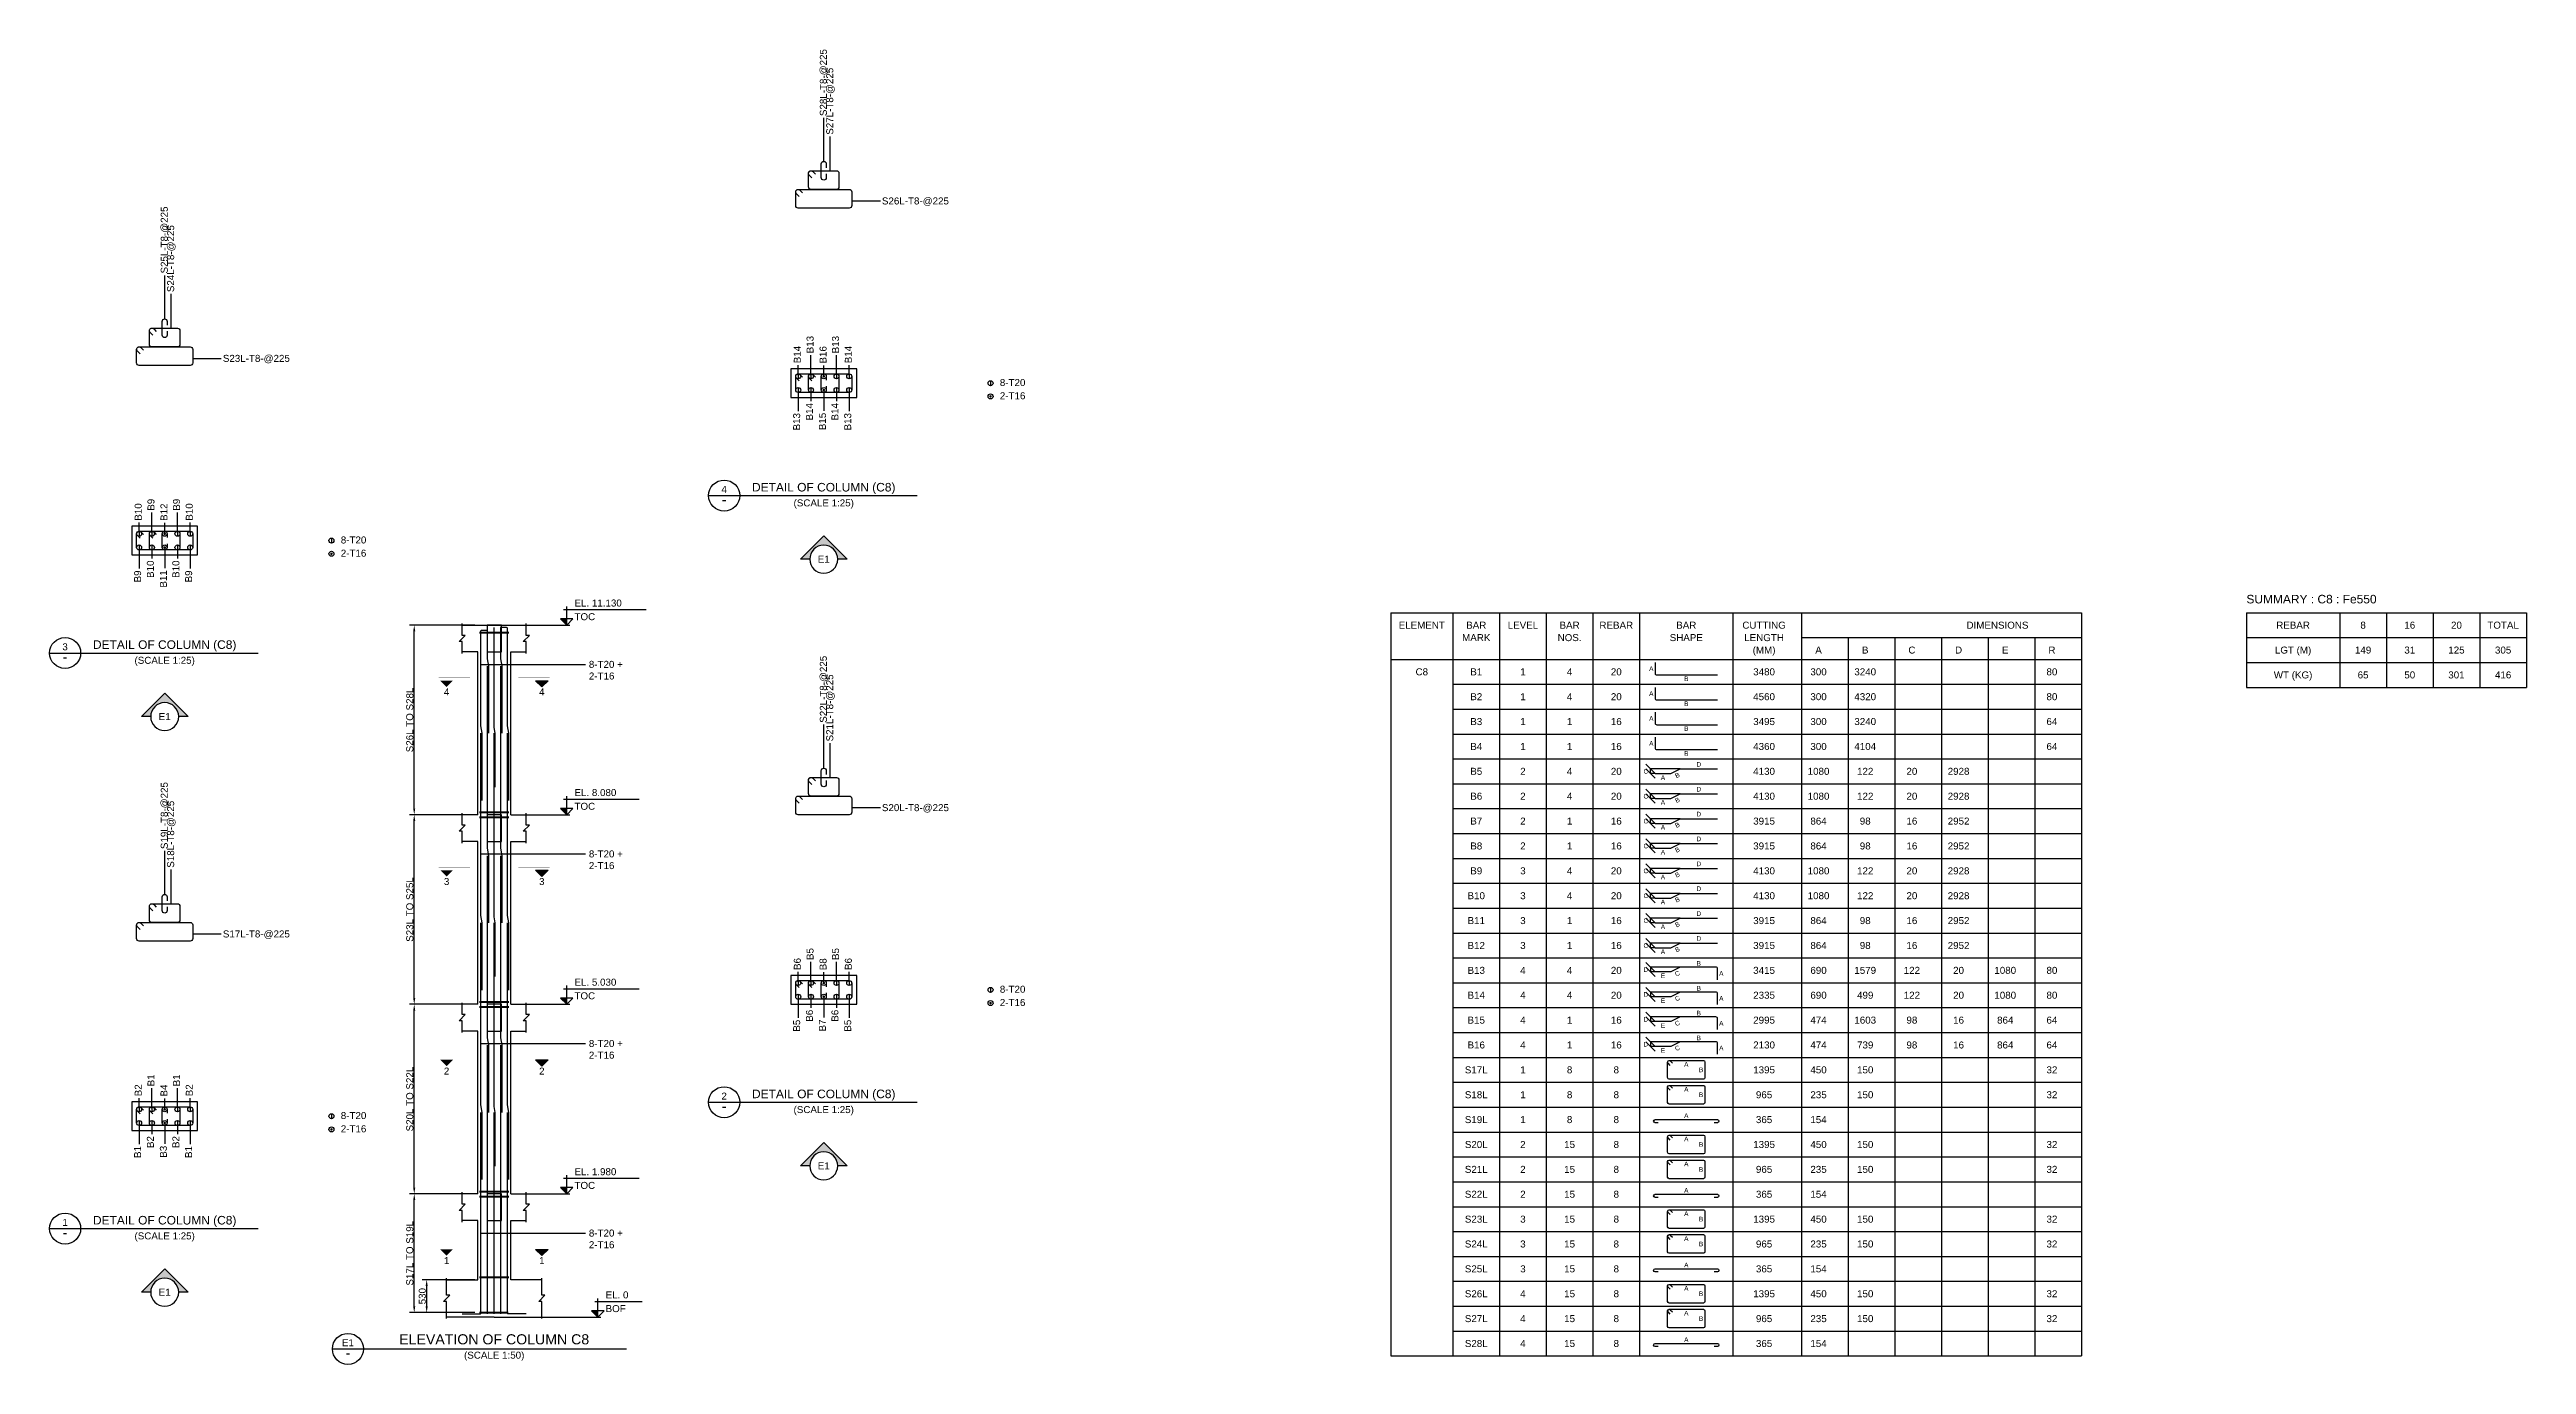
# Model space of a CAD drawing. Header units: inches. Extents: x -816171 to 9366335, y -450961 to 689132.
# Drawn here: x 359085 to 438685, y -28013 to 14274 of the extents above; entities that cross this region are included whole.
import ezdxf
from ezdxf.enums import TextEntityAlignment as Align

# ---------------------------------------------------------------- set-up
doc = ezdxf.new("R2010")
doc.units = ezdxf.units.IN
doc.header["$MEASUREMENT"] = 0
doc.linetypes.add('SCHidden', pattern=[1000, 500, -500])
for name, color, linetype in [('colSectionMarkLayer', 5, 'Continuous'), ('Concrete Line', 2, 'Continuous'), ('Dim', 31, 'Continuous'), ('Hatch', 25, 'Continuous'), ('Labels', 4, 'Continuous'), ('Link', 225, 'Continuous'), ('Reinforcement', 130, 'Continuous'), ('Schedule Border', 60, 'Continuous'), ('Schedule Header', 4, 'Continuous'), ('Text', 31, 'Continuous'), ('Text_Scale', 31, 'Continuous')]:
    doc.layers.add(name, color=color, linetype=linetype)
doc.styles.add('SC-BBS1', font='SansSerif')
doc.styles.add('SC-COL2', font='SansSerif')
doc.styles.get("Standard").update_dxf_attribs({"font": 'txt.shx'})
doc.dimstyles.new('ColumnSch', dxfattribs={"dimtxt": 225, "dimasz": 200, "dimexe": 150, "dimexo": 150, "dimgap": 25, "dimtad": 1, "dimtoh": 1, "dimdec": 4, "dimzin": 0, "dimdsep": 46, "dimtxsty": 'SC-COL2', "dimcen": 0.09, "dimclrd": 8, "dimclre": 8, "dimclrt": 31, "dimadec": 0, "dimazin": 0, "dimtfac": 1, "dimtdec": 0, "dimtix": 1, "dimtofl": 0, "dimtmove": 0, "dimatfit": 3, "dimfxl": 1, "dimtolj": 1, "dimtzin": 0, "dimarcsym": 0})
doc.dimstyles.new('SCBBSDim', dxfattribs={"dimtxt": 225, "dimasz": 0.18, "dimexe": 0, "dimexo": 0, "dimgap": 0, "dimtad": 1, "dimtoh": 1, "dimdec": 0, "dimzin": 0, "dimdsep": 46, "dimtxsty": 'Standard', "dimtsz": 150, "dimcen": 0.09, "dimclrd": 8, "dimclre": 8, "dimclrt": 3, "dimadec": 0, "dimazin": 0, "dimtfac": 1, "dimtdec": 0, "dimtix": 1, "dimtofl": 0, "dimtmove": 0, "dimatfit": 3, "dimfxl": 1, "dimtolj": 1, "dimtzin": 0, "dimarcsym": 0})
doc.dimstyles.get("Standard").update_dxf_attribs({"dimtxt": 0.18, "dimasz": 0.18, "dimexe": 0.18, "dimexo": 0.0625, "dimgap": 0.09, "dimtad": 0, "dimtih": 1, "dimtoh": 1, "dimdec": 4, "dimzin": 0, "dimdsep": 46, "dimtxsty": 'Standard', "dimcen": 0.09, "dimadec": 0, "dimazin": 0, "dimtfac": 1, "dimtdec": 4, "dimtofl": 0, "dimtmove": 0, "dimatfit": 3, "dimfxl": 1, "dimtolj": 1, "dimtzin": 0, "dimarcsym": 0})

msp = doc.modelspace()

# ---------------------------------------------------------------- texts
at = {"layer": 'colSectionMarkLayer', "style": 'SC-BBS1'}
for s, p in [('4', (371844.81876, -6273.34735)), ('4', (374904.81876, -6273.34735)), ('3', (371844.81876, -12369.34735)), ('3', (374904.81876, -12369.34735)), ('2', (371844.81876, -18465.34735)), ('2', (374904.81876, -18465.34735)), ('1', (371844.81876, -24561.34735)), ('1', (374904.81876, -24561.34735))]:
    msp.add_text(s, height=225, dxfattribs=at).set_placement(p, align=Align.TOP_CENTER)
at = {"layer": 'Dim', "style": 'SC-COL2'}
for s, p in [('B13', (383524.81876, 4503.65265)), ('B13', (384344.81876, 4503.65265)), ('B14', (383114.81876, 4183.65265)), ('B16', (383942.81876, 4175.65265)), ('B14', (384754.81876, 4183.65265)), ('B10', (361934.81876, -878.34735)), ('B9', (362344.81876, -558.34735)), ('B12', (362762.81876, -886.34735)), ('B9', (363164.81876, -558.34735)), ('B10', (363574.81876, -878.34735)), ('B6', (383114.81876, -15326.34735)), ('B5', (383524.81876, -15006.34735)), ('B8', (383942.81876, -15334.34735)), ('B5', (384344.81876, -15006.34735)), ('B6', (384754.81876, -15326.34735)), ('B2', (361934.81876, -19388.34735)), ('B1', (362344.81876, -19068.34735)), ('B4', (362762.81876, -19396.34735)), ('B1', (363164.81876, -19068.34735)), ('B2', (363574.81876, -19388.34735))]:
    msp.add_text(s, height=225, rotation=90, dxfattribs=at).set_placement(p, align=Align.MIDDLE_LEFT)
for s, p in [('B13', (383094.81876, 2583.65265)), ('B14', (383504.81876, 2903.65265)), ('B15', (383922.81876, 2591.65265)), ('B14', (384324.81876, 2903.65265)), ('B13', (384734.81876, 2583.65265)), ('B10', (362324.81876, -2158.34735)), ('B10', (363144.81876, -2158.34735)), ('B9', (361914.81876, -2478.34735)), ('B11', (362742.81876, -2470.34735)), ('B9', (363554.81876, -2478.34735)), ('B6', (383504.81876, -16606.34735)), ('B6', (384324.81876, -16606.34735)), ('B5', (383094.81876, -16926.34735)), ('B7', (383922.81876, -16918.34735)), ('B5', (384734.81876, -16926.34735)), ('B2', (362324.81876, -20668.34735)), ('B2', (363144.81876, -20668.34735)), ('B1', (361914.81876, -20988.34735)), ('B3', (362742.81876, -20980.34735)), ('B1', (363554.81876, -20988.34735))]:
    msp.add_text(s, height=225, rotation=90, dxfattribs=at).set_placement(p, align=Align.MIDDLE_RIGHT)
at = {"layer": 'Dim', "style": 'SC-BBS1'}
for s, p in [('A', (410559.81876, -5638.34735)), ('A', (410559.81876, -6438.34735)), ('B', (411684.81876, -5963.34735)), ('A', (410559.81876, -7238.34735)), ('B', (411684.81876, -6763.34735)), ('B', (411684.81876, -7563.34735)), ('A', (410559.81876, -8038.34735)), ('B', (411684.81876, -8363.34735)), ('D', (412084.81876, -8713.34735)), ('C', (410384.81876, -8938.34735)), ('A', (410934.81876, -9138.34735)), ('D', (412084.81876, -9513.34735)), ('C', (410384.81876, -9738.34735)), ('A', (410934.81876, -9938.34735)), ('D', (412084.81876, -10313.34735)), ('C', (410384.81876, -10538.34735)), ('A', (410934.81876, -10738.34735)), ('D', (412084.81876, -11113.34735)), ('C', (410384.81876, -11338.34735)), ('A', (410934.81876, -11538.34735)), ('D', (412084.81876, -11913.34735)), ('C', (410384.81876, -12138.34735)), ('A', (410934.81876, -12338.34735)), ('D', (412084.81876, -12713.34735)), ('C', (410384.81876, -12938.34735)), ('A', (410934.81876, -13138.34735)), ('D', (412084.81876, -13513.34735)), ('C', (410384.81876, -13738.34735)), ('A', (410934.81876, -13938.34735)), ('D', (412084.81876, -14313.34735)), ('C', (410384.81876, -14538.34735)), ('A', (410934.81876, -14738.34735)), ('B', (412084.81876, -15113.34735)), ('D', (410384.81876, -15313.34735)), ('E', (410934.81876, -15513.34735)), ('B', (412084.81876, -15913.34735)), ('A', (412809.81876, -15438.34735)), ('D', (410384.81876, -16113.34735)), ('E', (410934.81876, -16313.34735)), ('B', (412084.81876, -16713.34735)), ('A', (412809.81876, -16238.34735)), ('D', (410384.81876, -16913.34735)), ('E', (410934.81876, -17113.34735)), ('B', (412084.81876, -17513.34735)), ('A', (412809.81876, -17038.34735)), ('D', (410384.81876, -17713.34735)), ('E', (410934.81876, -17913.34735)), ('A', (411684.81876, -18363.34735)), ('A', (412809.81876, -17838.34735)), ('A', (411684.81876, -19163.34735)), ('B', (412159.81876, -18538.34735)), ('B', (412159.81876, -19338.34735)), ('A', (411684.81876, -20013.34735)), ('A', (411684.81876, -20763.34735)), ('A', (411684.81876, -21563.34735)), ('B', (412159.81876, -20938.34735)), ('B', (412159.81876, -21738.34735)), ('A', (411684.81876, -22413.34735)), ('A', (411684.81876, -23163.34735)), ('B', (412159.81876, -23338.34735)), ('A', (411684.81876, -23963.34735)), ('B', (412159.81876, -24138.34735)), ('A', (411684.81876, -24813.34735)), ('A', (411684.81876, -25563.34735)), ('B', (412159.81876, -25738.34735)), ('A', (411684.81876, -26363.34735)), ('B', (412159.81876, -26538.34735)), ('A', (411684.81876, -27213.34735))]:
    msp.add_text(s, height=150, dxfattribs=at).set_placement(p, align=Align.MIDDLE_CENTER)
for s, p in [('B', (411397.31876, -9063.34735)), ('B', (411397.31876, -9863.34735)), ('B', (411397.31876, -10663.34735)), ('B', (411397.31876, -11463.34735)), ('B', (411397.31876, -12263.34735)), ('B', (411397.31876, -13063.34735)), ('B', (411397.31876, -13863.34735)), ('B', (411397.31876, -14663.34735)), ('C', (411397.31876, -15438.34735)), ('C', (411397.31876, -16238.34735)), ('C', (411397.31876, -17038.34735)), ('C', (411397.31876, -17838.34735))]:
    msp.add_text(s, height=150, rotation=26.5650511771, dxfattribs=at).set_placement(p, align=Align.MIDDLE_CENTER)
at = {"layer": 'Labels', "style": 'SC-BBS1'}
for s, height, p in [('4', 225, (380764.81876, -51.34735)), ('DETAIL OF COLUMN (C8)', 275, (383964.81876, -21.34735)), ('DETAIL OF COLUMN (C8)', 275, (362784.81876, -5083.34735)), ('3', 225, (359584.81876, -5113.34735)), ('2', 225, (380764.81876, -19561.34735)), ('DETAIL OF COLUMN (C8)', 275, (383964.81876, -19531.34735)), ('1', 225, (359584.81876, -23623.34735)), ('DETAIL OF COLUMN (C8)', 275, (362784.81876, -23593.34735)), ('ELEVATION OF COLUMN C8', 325, (373374.81876, -27463.34735)), ('E1', 225, (368674.81876, -27493.34735))]:
    msp.add_text(s, height=height, dxfattribs=at).set_placement(p, align=Align.BOTTOM_CENTER)
for s, height, p in [('-', 325, (380764.81876, -196.34735)), ('E1', 225, (383964.81876, -2116.34735)), ('-', 325, (359584.81876, -5258.34735)), ('E1', 225, (362784.81876, -7178.34735)), ('-', 325, (380764.81876, -19706.34735)), ('E1', 225, (383964.81876, -21626.34735)), ('-', 325, (359584.81876, -23768.34735)), ('E1', 225, (362784.81876, -25688.34735)), ('-', 325, (368674.81876, -27638.34735))]:
    msp.add_text(s, height=height, dxfattribs=at).set_placement(p, align=Align.MIDDLE_CENTER)
at = {"layer": 'Schedule Header', "style": 'SC-BBS1'}
msp.add_text('SUMMARY : C8 : Fe550', height=275, dxfattribs=at).set_placement((429684.81876, -3538.34735))
for s, p in [('ELEMENT', (403184.81876, -4238.34735)), ('MARK', (404934.81876, -4638.34735)), ('BAR', (404934.81876, -4238.34735)), ('LEVEL', (406434.81876, -4238.34735)), ('NOS.', (407934.81876, -4638.34735)), ('BAR', (407934.81876, -4238.34735)), ('REBAR', (409434.81876, -4238.34735)), ('SHAPE', (411684.81876, -4638.34735)), ('BAR', (411684.81876, -4238.34735)), ('CUTTING', (414184.81876, -4238.34735)), ('LENGTH', (414184.81876, -4638.34735)), ('DIMENSIONS', (421684.81876, -4238.34735)), ('REBAR', (431184.81876, -4238.34735)), ('8', (433434.81876, -4238.34735)), ('16', (434934.81876, -4238.34735)), ('20', (436434.81876, -4238.34735)), ('TOTAL', (437934.81876, -4238.34735)), ('(MM)', (414184.81876, -5038.34735)), ('A', (415934.81876, -5038.34735)), ('B', (417434.81876, -5038.34735)), ('C', (418934.81876, -5038.34735)), ('D', (420434.81876, -5038.34735)), ('E', (421934.81876, -5038.34735)), ('R', (423434.81876, -5038.34735)), ('LGT (M)', (431184.81876, -5038.34735)), ('WT (KG)', (431184.81876, -5838.34735))]:
    msp.add_text(s, height=225, dxfattribs=at).set_placement(p, align=Align.MIDDLE_CENTER)
at = {"layer": 'Text', "style": 'SC-BBS1'}
for s, p in [('S28L-T8-@225', (384064.81876, 12133.65265)), ('S27L-T8-@225', (384269.81876, 11533.65265)), ('S25L-T8-@225', (362884.81876, 7071.65265)), ('S24L-T8-@225', (363089.81876, 6471.65265)), ('S22L-T8-@225', (384064.81876, -7376.34735)), ('S21L-T8-@225', (384269.81876, -7976.34735)), ('S19L-T8-@225', (362884.81876, -11438.34735)), ('S18L-T8-@225', (363089.81876, -12038.34735))]:
    msp.add_text(s, height=225, rotation=90, dxfattribs=at).set_placement(p)
for s, p in [('S26L-T8-@225', (385834.81876, 9403.65265)), ('S23L-T8-@225', (364654.81876, 4341.65265)), ('8-T20', (389624.81876, 3563.65265)), ('2-T16', (389624.81876, 3138.65265)), ('8-T20', (368444.81876, -1498.34735)), ('2-T16', (368444.81876, -1923.34735)), ('S20L-T8-@225', (385834.81876, -10106.34735)), ('S17L-T8-@225', (364654.81876, -14168.34735)), ('8-T20', (389624.81876, -15946.34735)), ('2-T16', (389624.81876, -16371.34735)), ('8-T20', (368444.81876, -20008.34735)), ('2-T16', (368444.81876, -20433.34735))]:
    msp.add_text(s, height=225, dxfattribs=at).set_placement(p, align=Align.MIDDLE_LEFT)
for p in [(383964.81876, -486.34735), (362784.81876, -5548.34735), (383964.81876, -19996.34735), (362784.81876, -24058.34735)]:
    msp.add_text('(SCALE 1:25)', height=225, dxfattribs=at).set_placement(p, align=Align.BOTTOM_CENTER)
for s, p in [('TOC', (375954.81876, -4078.34735)), ('EL. 11.130', (375954.81876, -3638.34735)), ('EL. 8.080', (375954.81876, -9734.34735)), ('TOC', (375954.81876, -10174.34735)), ('EL. 5.030', (375954.81876, -15830.34735)), ('TOC', (375954.81876, -16270.34735)), ('TOC', (375954.81876, -22366.34735)), ('EL. 1.980', (375954.81876, -21926.34735)), ('EL. 0', (376954.81876, -25888.34735)), ('BOF', (376954.81876, -26328.34735))]:
    msp.add_text(s, height=225, dxfattribs=at).set_placement(p)
for s, p in [('149', (433434.81876, -5038.34735)), ('31', (434934.81876, -5038.34735)), ('125', (436434.81876, -5038.34735)), ('305', (437934.81876, -5038.34735)), ('C8', (403184.81876, -5738.34735)), ('B1', (404934.81876, -5738.34735)), ('1', (406434.81876, -5738.34735)), ('4', (407934.81876, -5738.34735)), ('20', (409434.81876, -5738.34735)), ('3480', (414184.81876, -5738.34735)), ('300', (415934.81876, -5738.34735)), ('3240', (417434.81876, -5738.34735)), ('80', (423434.81876, -5738.34735)), ('65', (433434.81876, -5838.34735)), ('50', (434934.81876, -5838.34735)), ('301', (436434.81876, -5838.34735)), ('416', (437934.81876, -5838.34735)), ('B2', (404934.81876, -6538.34735)), ('1', (406434.81876, -6538.34735)), ('4', (407934.81876, -6538.34735)), ('20', (409434.81876, -6538.34735)), ('4560', (414184.81876, -6538.34735)), ('300', (415934.81876, -6538.34735)), ('4320', (417434.81876, -6538.34735)), ('80', (423434.81876, -6538.34735)), ('B3', (404934.81876, -7338.34735)), ('1', (406434.81876, -7338.34735)), ('1', (407934.81876, -7338.34735)), ('16', (409434.81876, -7338.34735)), ('3495', (414184.81876, -7338.34735)), ('300', (415934.81876, -7338.34735)), ('3240', (417434.81876, -7338.34735)), ('64', (423434.81876, -7338.34735)), ('B4', (404934.81876, -8138.34735)), ('1', (406434.81876, -8138.34735)), ('1', (407934.81876, -8138.34735)), ('16', (409434.81876, -8138.34735)), ('4360', (414184.81876, -8138.34735)), ('300', (415934.81876, -8138.34735)), ('4104', (417434.81876, -8138.34735)), ('64', (423434.81876, -8138.34735)), ('B5', (404934.81876, -8938.34735)), ('2', (406434.81876, -8938.34735)), ('4', (407934.81876, -8938.34735)), ('20', (409434.81876, -8938.34735)), ('4130', (414184.81876, -8938.34735)), ('1080', (415934.81876, -8938.34735)), ('122', (417434.81876, -8938.34735)), ('20', (418934.81876, -8938.34735)), ('2928', (420434.81876, -8938.34735)), ('B6', (404934.81876, -9738.34735)), ('2', (406434.81876, -9738.34735)), ('4', (407934.81876, -9738.34735)), ('20', (409434.81876, -9738.34735)), ('4130', (414184.81876, -9738.34735)), ('1080', (415934.81876, -9738.34735)), ('122', (417434.81876, -9738.34735)), ('20', (418934.81876, -9738.34735)), ('2928', (420434.81876, -9738.34735)), ('B7', (404934.81876, -10538.34735)), ('2', (406434.81876, -10538.34735)), ('1', (407934.81876, -10538.34735)), ('16', (409434.81876, -10538.34735)), ('3915', (414184.81876, -10538.34735)), ('864', (415934.81876, -10538.34735)), ('98', (417434.81876, -10538.34735)), ('16', (418934.81876, -10538.34735)), ('2952', (420434.81876, -10538.34735)), ('B8', (404934.81876, -11338.34735)), ('2', (406434.81876, -11338.34735)), ('1', (407934.81876, -11338.34735)), ('16', (409434.81876, -11338.34735)), ('3915', (414184.81876, -11338.34735)), ('864', (415934.81876, -11338.34735)), ('98', (417434.81876, -11338.34735)), ('16', (418934.81876, -11338.34735)), ('2952', (420434.81876, -11338.34735)), ('B9', (404934.81876, -12138.34735)), ('3', (406434.81876, -12138.34735)), ('4', (407934.81876, -12138.34735)), ('20', (409434.81876, -12138.34735)), ('4130', (414184.81876, -12138.34735)), ('1080', (415934.81876, -12138.34735)), ('122', (417434.81876, -12138.34735)), ('20', (418934.81876, -12138.34735)), ('2928', (420434.81876, -12138.34735)), ('B10', (404934.81876, -12938.34735)), ('3', (406434.81876, -12938.34735)), ('4', (407934.81876, -12938.34735)), ('20', (409434.81876, -12938.34735)), ('4130', (414184.81876, -12938.34735)), ('1080', (415934.81876, -12938.34735)), ('122', (417434.81876, -12938.34735)), ('20', (418934.81876, -12938.34735)), ('2928', (420434.81876, -12938.34735)), ('B11', (404934.81876, -13738.34735)), ('3', (406434.81876, -13738.34735)), ('1', (407934.81876, -13738.34735)), ('16', (409434.81876, -13738.34735)), ('3915', (414184.81876, -13738.34735)), ('864', (415934.81876, -13738.34735)), ('98', (417434.81876, -13738.34735)), ('16', (418934.81876, -13738.34735)), ('2952', (420434.81876, -13738.34735)), ('B12', (404934.81876, -14538.34735)), ('3', (406434.81876, -14538.34735)), ('1', (407934.81876, -14538.34735)), ('16', (409434.81876, -14538.34735)), ('3915', (414184.81876, -14538.34735)), ('864', (415934.81876, -14538.34735)), ('98', (417434.81876, -14538.34735)), ('16', (418934.81876, -14538.34735)), ('2952', (420434.81876, -14538.34735)), ('B13', (404934.81876, -15338.34735)), ('4', (406434.81876, -15338.34735)), ('4', (407934.81876, -15338.34735)), ('20', (409434.81876, -15338.34735)), ('3415', (414184.81876, -15338.34735)), ('690', (415934.81876, -15338.34735)), ('1579', (417434.81876, -15338.34735)), ('122', (418934.81876, -15338.34735)), ('20', (420434.81876, -15338.34735)), ('1080', (421934.81876, -15338.34735)), ('80', (423434.81876, -15338.34735)), ('B14', (404934.81876, -16138.34735)), ('4', (406434.81876, -16138.34735)), ('4', (407934.81876, -16138.34735)), ('20', (409434.81876, -16138.34735)), ('2335', (414184.81876, -16138.34735)), ('690', (415934.81876, -16138.34735)), ('499', (417434.81876, -16138.34735)), ('122', (418934.81876, -16138.34735)), ('20', (420434.81876, -16138.34735)), ('1080', (421934.81876, -16138.34735)), ('80', (423434.81876, -16138.34735)), ('B15', (404934.81876, -16938.34735)), ('4', (406434.81876, -16938.34735)), ('1', (407934.81876, -16938.34735)), ('16', (409434.81876, -16938.34735)), ('2995', (414184.81876, -16938.34735)), ('474', (415934.81876, -16938.34735)), ('1603', (417434.81876, -16938.34735)), ('98', (418934.81876, -16938.34735)), ('16', (420434.81876, -16938.34735)), ('864', (421934.81876, -16938.34735)), ('64', (423434.81876, -16938.34735)), ('B16', (404934.81876, -17738.34735)), ('4', (406434.81876, -17738.34735)), ('1', (407934.81876, -17738.34735)), ('16', (409434.81876, -17738.34735)), ('2130', (414184.81876, -17738.34735)), ('474', (415934.81876, -17738.34735)), ('739', (417434.81876, -17738.34735)), ('98', (418934.81876, -17738.34735)), ('16', (420434.81876, -17738.34735)), ('864', (421934.81876, -17738.34735)), ('64', (423434.81876, -17738.34735)), ('S17L', (404934.81876, -18538.34735)), ('1', (406434.81876, -18538.34735)), ('8', (407934.81876, -18538.34735)), ('8', (409434.81876, -18538.34735)), ('1395', (414184.81876, -18538.34735)), ('450', (415934.81876, -18538.34735)), ('150', (417434.81876, -18538.34735)), ('32', (423434.81876, -18538.34735)), ('S18L', (404934.81876, -19338.34735)), ('1', (406434.81876, -19338.34735)), ('8', (407934.81876, -19338.34735)), ('8', (409434.81876, -19338.34735)), ('965', (414184.81876, -19338.34735)), ('235', (415934.81876, -19338.34735)), ('150', (417434.81876, -19338.34735)), ('32', (423434.81876, -19338.34735)), ('S19L', (404934.81876, -20138.34735)), ('1', (406434.81876, -20138.34735)), ('8', (407934.81876, -20138.34735)), ('8', (409434.81876, -20138.34735)), ('365', (414184.81876, -20138.34735)), ('154', (415934.81876, -20138.34735)), ('S20L', (404934.81876, -20938.34735)), ('2', (406434.81876, -20938.34735)), ('15', (407934.81876, -20938.34735)), ('8', (409434.81876, -20938.34735)), ('1395', (414184.81876, -20938.34735)), ('450', (415934.81876, -20938.34735)), ('150', (417434.81876, -20938.34735)), ('32', (423434.81876, -20938.34735)), ('S21L', (404934.81876, -21738.34735)), ('2', (406434.81876, -21738.34735)), ('15', (407934.81876, -21738.34735)), ('8', (409434.81876, -21738.34735)), ('965', (414184.81876, -21738.34735)), ('235', (415934.81876, -21738.34735)), ('150', (417434.81876, -21738.34735)), ('32', (423434.81876, -21738.34735)), ('S22L', (404934.81876, -22538.34735)), ('2', (406434.81876, -22538.34735)), ('15', (407934.81876, -22538.34735)), ('8', (409434.81876, -22538.34735)), ('365', (414184.81876, -22538.34735)), ('154', (415934.81876, -22538.34735)), ('S23L', (404934.81876, -23338.34735)), ('3', (406434.81876, -23338.34735)), ('15', (407934.81876, -23338.34735)), ('8', (409434.81876, -23338.34735)), ('1395', (414184.81876, -23338.34735)), ('450', (415934.81876, -23338.34735)), ('150', (417434.81876, -23338.34735)), ('32', (423434.81876, -23338.34735)), ('S24L', (404934.81876, -24138.34735)), ('3', (406434.81876, -24138.34735)), ('15', (407934.81876, -24138.34735)), ('8', (409434.81876, -24138.34735)), ('965', (414184.81876, -24138.34735)), ('235', (415934.81876, -24138.34735)), ('150', (417434.81876, -24138.34735)), ('32', (423434.81876, -24138.34735)), ('S25L', (404934.81876, -24938.34735)), ('3', (406434.81876, -24938.34735)), ('15', (407934.81876, -24938.34735)), ('8', (409434.81876, -24938.34735)), ('365', (414184.81876, -24938.34735)), ('154', (415934.81876, -24938.34735)), ('S26L', (404934.81876, -25738.34735)), ('4', (406434.81876, -25738.34735)), ('15', (407934.81876, -25738.34735)), ('8', (409434.81876, -25738.34735)), ('1395', (414184.81876, -25738.34735)), ('450', (415934.81876, -25738.34735)), ('150', (417434.81876, -25738.34735)), ('32', (423434.81876, -25738.34735)), ('S27L', (404934.81876, -26538.34735)), ('4', (406434.81876, -26538.34735)), ('15', (407934.81876, -26538.34735)), ('8', (409434.81876, -26538.34735)), ('965', (414184.81876, -26538.34735)), ('235', (415934.81876, -26538.34735)), ('150', (417434.81876, -26538.34735)), ('32', (423434.81876, -26538.34735)), ('S28L', (404934.81876, -27338.34735)), ('4', (406434.81876, -27338.34735)), ('15', (407934.81876, -27338.34735)), ('8', (409434.81876, -27338.34735)), ('365', (414184.81876, -27338.34735)), ('154', (415934.81876, -27338.34735))]:
    msp.add_text(s, height=225, dxfattribs=at).set_placement(p, align=Align.MIDDLE_CENTER)
at = {"layer": 'Text', "char_height": 225, "attachment_point": 1, "style": 'SC-BBS1'}
for insert in [(376417.31876, -5385.84735), (376417.31876, -11481.84735), (376417.31876, -17577.84735), (376417.31876, -23673.84735)]:
    msp.add_mtext('8-T20 + \\P2-T16', dxfattribs=dict(at, insert=insert))
at = {"layer": 'Text_Scale', "style": 'SC-BBS1'}
msp.add_text('(SCALE 1:50)', height=225, dxfattribs=at).set_placement((373374.81876, -27893.34735), align=Align.BOTTOM_CENTER)

# ---------------------------------------------------------------- blocks, each defined once
blk = doc.blocks.new('*D646')
at = {"layer": 'DEFPOINTS', "color": 0, "transparency": 16777216}
for p in [(370805, -22526), (372905, -22526), (372905, -26344)]:
    blk.add_point(p, dxfattribs=at)
at = {"layer": 'Dim', "color": 8, "lineweight": -2, "transparency": 16777216}
for p, q in [((372755, -22526), (370655, -22526)), ((370805, -26144), (370805, -22726)), ((372755, -26344), (370655, -26344))]:
    blk.add_line(p, q, dxfattribs=at)
at = {"layer": 'Dim', "color": 8, "transparency": 16777216}
for points in [[(370771, -22726), (370838, -22726), (370805, -22526)], [(370771, -26144), (370838, -26144), (370805, -26344)]]:
    blk.add_solid(points, dxfattribs=at)
at = {"layer": 'Dim', "color": 31, "lineweight": 50, "transparency": 16777216, "insert": (370662, -24435), "char_height": 225, "attachment_point": 5, "rotation": 90, "style": 'SC-COL2'}
blk.add_mtext('\\A1;S17L TO S19L', dxfattribs=at)
blk = doc.blocks.new('*D647')
at = {"layer": 'DEFPOINTS', "color": 0, "transparency": 16777216}
for p in [(371205, -25288), (372905, -25288), (372905, -26344)]:
    blk.add_point(p, dxfattribs=at)
at = {"layer": 'Dim', "color": 8, "lineweight": -2, "transparency": 16777216}
for p, q in [((372755, -25288), (371055, -25288)), ((371205, -26144), (371205, -25488)), ((372755, -26344), (371055, -26344))]:
    blk.add_line(p, q, dxfattribs=at)
at = {"layer": 'Dim', "color": 8, "transparency": 16777216}
for points in [[(371171, -25488), (371238, -25488), (371205, -25288)], [(371171, -26144), (371238, -26144), (371205, -26344)]]:
    blk.add_solid(points, dxfattribs=at)
at = {"layer": 'Dim', "color": 31, "lineweight": 50, "transparency": 16777216, "insert": (371064, -25816), "char_height": 225, "attachment_point": 5, "rotation": 90, "style": 'SC-COL2'}
blk.add_mtext('\\A1;530', dxfattribs=at)
blk = doc.blocks.new('*D648')
at = {"layer": 'DEFPOINTS', "color": 0, "transparency": 16777216}
for p in [(370805, -16430), (372905, -16430), (372905, -22526)]:
    blk.add_point(p, dxfattribs=at)
at = {"layer": 'Dim', "color": 8, "lineweight": -2, "transparency": 16777216}
for p, q in [((372755, -16430), (370655, -16430)), ((370805, -22326), (370805, -16630)), ((372755, -22526), (370655, -22526))]:
    blk.add_line(p, q, dxfattribs=at)
at = {"layer": 'Dim', "color": 8, "transparency": 16777216}
for points in [[(370771, -16630), (370838, -16630), (370805, -16430)], [(370771, -22326), (370838, -22326), (370805, -22526)]]:
    blk.add_solid(points, dxfattribs=at)
at = {"layer": 'Dim', "color": 31, "lineweight": 50, "transparency": 16777216, "insert": (370662, -19478), "char_height": 225, "attachment_point": 5, "rotation": 90, "style": 'SC-COL2'}
blk.add_mtext('\\A1;S20L TO S22L', dxfattribs=at)
blk = doc.blocks.new('*D649')
at = {"layer": 'DEFPOINTS', "color": 0, "transparency": 16777216}
for p in [(370805, -10334), (372905, -10334), (372905, -16430)]:
    blk.add_point(p, dxfattribs=at)
at = {"layer": 'Dim', "color": 8, "lineweight": -2, "transparency": 16777216}
for p, q in [((372755, -10334), (370655, -10334)), ((370805, -16230), (370805, -10534)), ((372755, -16430), (370655, -16430))]:
    blk.add_line(p, q, dxfattribs=at)
at = {"layer": 'Dim', "color": 8, "transparency": 16777216}
for points in [[(370771, -10534), (370838, -10534), (370805, -10334)], [(370771, -16230), (370838, -16230), (370805, -16430)]]:
    blk.add_solid(points, dxfattribs=at)
at = {"layer": 'Dim', "color": 31, "lineweight": 50, "transparency": 16777216, "insert": (370662, -13382), "char_height": 225, "attachment_point": 5, "rotation": 90, "style": 'SC-COL2'}
blk.add_mtext('\\A1;S23L TO S25L', dxfattribs=at)
blk = doc.blocks.new('*D650')
at = {"layer": 'DEFPOINTS', "color": 0, "transparency": 16777216}
for p in [(370805, -4238), (372905, -4238), (372905, -10334)]:
    blk.add_point(p, dxfattribs=at)
at = {"layer": 'Dim', "color": 8, "lineweight": -2, "transparency": 16777216}
for p, q in [((372755, -4238), (370655, -4238)), ((370805, -10134), (370805, -4438)), ((372755, -10334), (370655, -10334))]:
    blk.add_line(p, q, dxfattribs=at)
at = {"layer": 'Dim', "color": 8, "transparency": 16777216}
for points in [[(370771, -4438), (370838, -4438), (370805, -4238)], [(370771, -10134), (370838, -10134), (370805, -10334)]]:
    blk.add_solid(points, dxfattribs=at)
at = {"layer": 'Dim', "color": 31, "lineweight": 50, "transparency": 16777216, "insert": (370662, -7286), "char_height": 225, "attachment_point": 5, "rotation": 90, "style": 'SC-COL2'}
blk.add_mtext('\\A1;S26L TO S28L', dxfattribs=at)
blk = doc.blocks.new('*D624')
at = {"layer": 'DEFPOINTS', "color": 0, "transparency": 16777216}
for p in [(410535, -8863), (410685, -9013), (411485, -8863)]:
    blk.add_point(p, dxfattribs=at)
at = {"layer": 'Dim', "color": 8, "lineweight": -2, "transparency": 16777216}
for p, q in [((410685, -9013), (410385, -8713)), ((410685, -9163), (410385, -8863)), ((411485, -8863), (410535, -8863)), ((410535, -9013), (410535, -8863)), ((410685, -9013), (410535, -9013))]:
    blk.add_line(p, q, dxfattribs=at)
blk = doc.blocks.new('*D625')
at = {"layer": 'DEFPOINTS', "color": 0, "transparency": 16777216}
for p in [(410535, -9663), (410685, -9813), (411485, -9663)]:
    blk.add_point(p, dxfattribs=at)
at = {"layer": 'Dim', "color": 8, "lineweight": -2, "transparency": 16777216}
for p, q in [((410685, -9813), (410385, -9513)), ((410685, -9963), (410385, -9663)), ((411485, -9663), (410535, -9663)), ((410535, -9813), (410535, -9663)), ((410685, -9813), (410535, -9813))]:
    blk.add_line(p, q, dxfattribs=at)
blk = doc.blocks.new('*D626')
at = {"layer": 'DEFPOINTS', "color": 0, "transparency": 16777216}
for p in [(410535, -10463), (410685, -10613), (411485, -10463)]:
    blk.add_point(p, dxfattribs=at)
at = {"layer": 'Dim', "color": 8, "lineweight": -2, "transparency": 16777216}
for p, q in [((410685, -10613), (410385, -10313)), ((410685, -10763), (410385, -10463)), ((411485, -10463), (410535, -10463)), ((410535, -10613), (410535, -10463)), ((410685, -10613), (410535, -10613))]:
    blk.add_line(p, q, dxfattribs=at)
blk = doc.blocks.new('*D627')
at = {"layer": 'DEFPOINTS', "color": 0, "transparency": 16777216}
for p in [(410535, -11263), (410685, -11413), (411485, -11263)]:
    blk.add_point(p, dxfattribs=at)
at = {"layer": 'Dim', "color": 8, "lineweight": -2, "transparency": 16777216}
for p, q in [((410685, -11413), (410385, -11113)), ((410685, -11563), (410385, -11263)), ((411485, -11263), (410535, -11263)), ((410535, -11413), (410535, -11263)), ((410685, -11413), (410535, -11413))]:
    blk.add_line(p, q, dxfattribs=at)
blk = doc.blocks.new('*D628')
at = {"layer": 'DEFPOINTS', "color": 0, "transparency": 16777216}
for p in [(410535, -12063), (410685, -12213), (411485, -12063)]:
    blk.add_point(p, dxfattribs=at)
at = {"layer": 'Dim', "color": 8, "lineweight": -2, "transparency": 16777216}
for p, q in [((410685, -12213), (410385, -11913)), ((410685, -12363), (410385, -12063)), ((411485, -12063), (410535, -12063)), ((410535, -12213), (410535, -12063)), ((410685, -12213), (410535, -12213))]:
    blk.add_line(p, q, dxfattribs=at)
blk = doc.blocks.new('*D629')
at = {"layer": 'DEFPOINTS', "color": 0, "transparency": 16777216}
for p in [(410535, -12863), (410685, -13013), (411485, -12863)]:
    blk.add_point(p, dxfattribs=at)
at = {"layer": 'Dim', "color": 8, "lineweight": -2, "transparency": 16777216}
for p, q in [((410685, -13013), (410385, -12713)), ((410685, -13163), (410385, -12863)), ((411485, -12863), (410535, -12863)), ((410535, -13013), (410535, -12863)), ((410685, -13013), (410535, -13013))]:
    blk.add_line(p, q, dxfattribs=at)
blk = doc.blocks.new('*D630')
at = {"layer": 'DEFPOINTS', "color": 0, "transparency": 16777216}
for p in [(410535, -13663), (410685, -13813), (411485, -13663)]:
    blk.add_point(p, dxfattribs=at)
at = {"layer": 'Dim', "color": 8, "lineweight": -2, "transparency": 16777216}
for p, q in [((410685, -13813), (410385, -13513)), ((410685, -13963), (410385, -13663)), ((411485, -13663), (410535, -13663)), ((410535, -13813), (410535, -13663)), ((410685, -13813), (410535, -13813))]:
    blk.add_line(p, q, dxfattribs=at)
blk = doc.blocks.new('*D631')
at = {"layer": 'DEFPOINTS', "color": 0, "transparency": 16777216}
for p in [(410535, -14463), (410685, -14613), (411485, -14463)]:
    blk.add_point(p, dxfattribs=at)
at = {"layer": 'Dim', "color": 8, "lineweight": -2, "transparency": 16777216}
for p, q in [((410685, -14613), (410385, -14313)), ((410685, -14763), (410385, -14463)), ((411485, -14463), (410535, -14463)), ((410535, -14613), (410535, -14463)), ((410685, -14613), (410535, -14613))]:
    blk.add_line(p, q, dxfattribs=at)
blk = doc.blocks.new('*D632')
at = {"layer": 'DEFPOINTS', "color": 0, "transparency": 16777216}
for p in [(410535, -15388), (411185, -15388), (411485, -15238)]:
    blk.add_point(p, dxfattribs=at)
at = {"layer": 'Dim', "color": 8, "lineweight": -2, "transparency": 16777216}
for p, q in [((410685, -15388), (410385, -15088)), ((410685, -15538), (410385, -15238)), ((411485, -15238), (410535, -15238)), ((410535, -15238), (410535, -15388)), ((411185, -15388), (410535, -15388))]:
    blk.add_line(p, q, dxfattribs=at)
blk = doc.blocks.new('*D633')
at = {"layer": 'DEFPOINTS', "color": 0, "transparency": 16777216}
for p in [(410535, -16188), (411185, -16188), (411485, -16038)]:
    blk.add_point(p, dxfattribs=at)
at = {"layer": 'Dim', "color": 8, "lineweight": -2, "transparency": 16777216}
for p, q in [((410685, -16188), (410385, -15888)), ((410685, -16338), (410385, -16038)), ((411485, -16038), (410535, -16038)), ((410535, -16038), (410535, -16188)), ((411185, -16188), (410535, -16188))]:
    blk.add_line(p, q, dxfattribs=at)
blk = doc.blocks.new('*D634')
at = {"layer": 'DEFPOINTS', "color": 0, "transparency": 16777216}
for p in [(410535, -16988), (411185, -16988), (411485, -16838)]:
    blk.add_point(p, dxfattribs=at)
at = {"layer": 'Dim', "color": 8, "lineweight": -2, "transparency": 16777216}
for p, q in [((410685, -16988), (410385, -16688)), ((410685, -17138), (410385, -16838)), ((411485, -16838), (410535, -16838)), ((410535, -16838), (410535, -16988)), ((411185, -16988), (410535, -16988))]:
    blk.add_line(p, q, dxfattribs=at)
blk = doc.blocks.new('*D635')
at = {"layer": 'DEFPOINTS', "color": 0, "transparency": 16777216}
for p in [(410535, -17788), (411185, -17788), (411485, -17638)]:
    blk.add_point(p, dxfattribs=at)
at = {"layer": 'Dim', "color": 8, "lineweight": -2, "transparency": 16777216}
for p, q in [((410685, -17788), (410385, -17488)), ((410685, -17938), (410385, -17638)), ((411485, -17638), (410535, -17638)), ((410535, -17638), (410535, -17788)), ((411185, -17788), (410535, -17788))]:
    blk.add_line(p, q, dxfattribs=at)

# ---------------------------------------------------------------- dimensions: what is measured, and where the dimension line sits
at = {"layer": 'Dim', "lineweight": 50}
for p1, p2, distance, text, picture, middle in [((372904.81876, -10334.34735), (372904.81876, -4238.34735), 2100, 'S26L TO S28L', '*D650', (370662.07185, -7286.34735)), ((372904.81876, -16430.34735), (372904.81876, -10334.34735), 2100, 'S23L TO S25L', '*D649', (370662.07185, -13382.34735)), ((372904.81876, -22526.34735), (372904.81876, -16430.34735), 2100, 'S20L TO S22L', '*D648', (370662.22617, -19478.34735)), ((372904.81876, -26344.34735), (372904.81876, -22526.34735), 2100, 'S17L TO S19L', '*D646', (370662.22617, -24435.34735)), ((372904.81876, -26344.34735), (372904.81876, -25288.34735), 1700, '530', '*D647', (371063.76938, -25816.34735))]:
    dim = msp.add_aligned_dim(p1=p1, p2=p2, distance=distance, text=text, dimstyle='ColumnSch', dxfattribs=at)
    dim.commit()
    dim.dimension.update_dxf_attribs({"geometry": picture, "text_midpoint": middle})
at = {"layer": 'Dim'}
for base, p1, p2, picture, middle in [((410534.81876, -8863.34735), (410684.81876, -9013.34735), (411484.81876, -8863.34735), '*D624', (410534.81876, -8938.34735)), ((410534.81876, -9663.34735), (410684.81876, -9813.34735), (411484.81876, -9663.34735), '*D625', (410534.81876, -9738.34735)), ((410534.81876, -10463.34735), (410684.81876, -10613.34735), (411484.81876, -10463.34735), '*D626', (410534.81876, -10538.34735)), ((410534.81876, -11263.34735), (410684.81876, -11413.34735), (411484.81876, -11263.34735), '*D627', (410534.81876, -11338.34735)), ((410534.81876, -12063.34735), (410684.81876, -12213.34735), (411484.81876, -12063.34735), '*D628', (410534.81876, -12138.34735)), ((410534.81876, -12863.34735), (410684.81876, -13013.34735), (411484.81876, -12863.34735), '*D629', (410534.81876, -12938.34735)), ((410534.81876, -13663.34735), (410684.81876, -13813.34735), (411484.81876, -13663.34735), '*D630', (410534.81876, -13738.34735)), ((410534.81876, -14463.34735), (410684.81876, -14613.34735), (411484.81876, -14463.34735), '*D631', (410534.81876, -14538.34735)), ((410534.81876, -15388.34735), (411484.81876, -15238.34735), (411184.81876, -15388.34735), '*D632', (410534.81876, -15313.34735)), ((410534.81876, -16188.34735), (411484.81876, -16038.34735), (411184.81876, -16188.34735), '*D633', (410534.81876, -16113.34735)), ((410534.81876, -16988.34735), (411484.81876, -16838.34735), (411184.81876, -16988.34735), '*D634', (410534.81876, -16913.34735)), ((410534.81876, -17788.34735), (411484.81876, -17638.34735), (411184.81876, -17788.34735), '*D635', (410534.81876, -17713.34735))]:
    dim = msp.add_linear_dim(base=base, p1=p1, p2=p2, angle=90, text=' ', dimstyle='SCBBSDim', dxfattribs=at)
    dim.commit()
    dim.dimension.update_dxf_attribs({"geometry": picture, "text_midpoint": middle})

# ---------------------------------------------------------------- hatches: boundary and pattern name
at = {"layer": 'Hatch'}
h = msp.add_hatch(color=256, dxfattribs=at)
edge = h.paths.add_edge_path(flags=16)
edge.add_line((383514.81876, -2116.34735), (383214.81876, -2116.34735))
edge.add_line((383214.81876, -2116.34735), (383964.81876, -1366.34735))
edge.add_line((383964.81876, -1366.34735), (384714.81876, -2116.34735))
edge.add_line((384714.81876, -2116.34735), (384414.81876, -2116.34735))
edge.add_arc((383964.81876, -2116.34735), 450, 0, 180)
for points in [[(375704.81876, -4238.34735), (375704.81876, -4038.34735), (375504.81876, -4038.34735)], [(371644.81876, -6023.34735), (371844.81876, -6223.34735), (372044.81876, -6023.34735), (371644.81876, -6023.34735)], [(375104.81876, -6023.34735), (374904.81876, -6223.34735), (374704.81876, -6023.34735), (375104.81876, -6023.34735)], [(375704.81876, -10334.34735), (375704.81876, -10134.34735), (375504.81876, -10134.34735)], [(371644.81876, -12119.34735), (371844.81876, -12319.34735), (372044.81876, -12119.34735), (371644.81876, -12119.34735)], [(375104.81876, -12119.34735), (374904.81876, -12319.34735), (374704.81876, -12119.34735), (375104.81876, -12119.34735)], [(375704.81876, -16430.34735), (375704.81876, -16230.34735), (375504.81876, -16230.34735)], [(371644.81876, -18215.34735), (371844.81876, -18415.34735), (372044.81876, -18215.34735), (371644.81876, -18215.34735)], [(375104.81876, -18215.34735), (374904.81876, -18415.34735), (374704.81876, -18215.34735), (375104.81876, -18215.34735)], [(375704.81876, -22526.34735), (375704.81876, -22326.34735), (375504.81876, -22326.34735)], [(371644.81876, -24311.34735), (371844.81876, -24511.34735), (372044.81876, -24311.34735), (371644.81876, -24311.34735)], [(375104.81876, -24311.34735), (374904.81876, -24511.34735), (374704.81876, -24311.34735), (375104.81876, -24311.34735)], [(376704.81876, -26488.34735), (376704.81876, -26288.34735), (376504.81876, -26288.34735)]]:
    msp.add_hatch(color=256, dxfattribs=at).paths.add_polyline_path(points, flags=0)
h = msp.add_hatch(color=256, dxfattribs=at)
edge = h.paths.add_edge_path(flags=16)
edge.add_line((362334.81876, -7178.34735), (362034.81876, -7178.34735))
edge.add_line((362034.81876, -7178.34735), (362784.81876, -6428.34735))
edge.add_line((362784.81876, -6428.34735), (363534.81876, -7178.34735))
edge.add_line((363534.81876, -7178.34735), (363234.81876, -7178.34735))
edge.add_arc((362784.81876, -7178.34735), 450, 0, 180)
h = msp.add_hatch(color=256, dxfattribs=at)
edge = h.paths.add_edge_path(flags=16)
edge.add_line((383514.81876, -21626.34735), (383214.81876, -21626.34735))
edge.add_line((383214.81876, -21626.34735), (383964.81876, -20876.34735))
edge.add_line((383964.81876, -20876.34735), (384714.81876, -21626.34735))
edge.add_line((384714.81876, -21626.34735), (384414.81876, -21626.34735))
edge.add_arc((383964.81876, -21626.34735), 450, 0, 180)
h = msp.add_hatch(color=256, dxfattribs=at)
edge = h.paths.add_edge_path(flags=16)
edge.add_line((362334.81876, -25688.34735), (362034.81876, -25688.34735))
edge.add_line((362034.81876, -25688.34735), (362784.81876, -24938.34735))
edge.add_line((362784.81876, -24938.34735), (363534.81876, -25688.34735))
edge.add_line((363534.81876, -25688.34735), (363234.81876, -25688.34735))
edge.add_arc((362784.81876, -25688.34735), 450, 0, 180)

# ---------------------------------------------------------------- linework, layer by layer
at = {"lineweight": 50}
for p, q in [((372904.81876, -4478.34735), (373844.81876, -4478.34735)), ((372904.81876, -10254.34735), (373844.81876, -10254.34735)), ((372904.81876, -10414.34735), (373844.81876, -10414.34735)), ((372904.81876, -16350.34735), (373844.81876, -16350.34735)), ((372904.81876, -16510.34735), (373844.81876, -16510.34735)), ((372904.81876, -22446.34735), (373844.81876, -22446.34735)), ((372904.81876, -22606.34735), (373844.81876, -22606.34735)), ((372904.81876, -25208.34735), (373844.81876, -25208.34735)), ((372904.81876, -26344.34735), (373824.81876, -26344.34735))]:
    msp.add_line(p, q, dxfattribs=at)
at = {"layer": 'colSectionMarkLayer'}
for p, q in [((380264.81876, -71.34735), (386964.81876, -71.34735)), ((375604.81876, -3738.34735), (378254.81876, -3738.34735)), ((375704.81876, -4238.34735), (375704.81876, -3638.34735)), ((373904.81876, -4238.34735), (375804.81876, -4238.34735)), ((359084.81876, -5133.34735), (365784.81876, -5133.34735)), ((373904.81876, -10334.34735), (375804.81876, -10334.34735)), ((375604.81876, -9834.34735), (378029.81876, -9834.34735)), ((375704.81876, -10334.34735), (375704.81876, -9734.34735)), ((375704.81876, -16430.34735), (375704.81876, -15830.34735)), ((373904.81876, -16430.34735), (375804.81876, -16430.34735)), ((375604.81876, -15930.34735), (378029.81876, -15930.34735)), ((380264.81876, -19581.34735), (386964.81876, -19581.34735)), ((375604.81876, -22026.34735), (378029.81876, -22026.34735)), ((375704.81876, -22526.34735), (375704.81876, -21926.34735)), ((373904.81876, -22526.34735), (375804.81876, -22526.34735)), ((359084.81876, -23643.34735), (365784.81876, -23643.34735)), ((376604.81876, -25988.34735), (378129.81876, -25988.34735)), ((376704.81876, -26488.34735), (376704.81876, -25888.34735)), ((374904.81876, -26488.34735), (376804.81876, -26488.34735)), ((368174.81876, -27513.34735), (377624.81876, -27513.34735))]:
    msp.add_line(p, q, dxfattribs=at)
for points in [[(383514.81876, -2116.34735), (383214.81876, -2116.34735), (383964.81876, -1366.34735), (384714.81876, -2116.34735), (384414.81876, -2116.34735, 1), (383514.81876, -2116.34735, 1), (384414.81876, -2116.34735)], [(362334.81876, -7178.34735), (362034.81876, -7178.34735), (362784.81876, -6428.34735), (363534.81876, -7178.34735), (363234.81876, -7178.34735, 1), (362334.81876, -7178.34735, 1), (363234.81876, -7178.34735)], [(383514.81876, -21626.34735), (383214.81876, -21626.34735), (383964.81876, -20876.34735), (384714.81876, -21626.34735), (384414.81876, -21626.34735, 1), (383514.81876, -21626.34735, 1), (384414.81876, -21626.34735)], [(362334.81876, -25688.34735), (362034.81876, -25688.34735), (362784.81876, -24938.34735), (363534.81876, -25688.34735), (363234.81876, -25688.34735, 1), (362334.81876, -25688.34735, 1), (363234.81876, -25688.34735)]]:
    msp.add_lwpolyline(points, format="xyb", dxfattribs=at)
for points in [[(375704.81876, -4238.34735), (375904.81876, -4038.34735), (375504.81876, -4038.34735)], [(375704.81876, -10334.34735), (375904.81876, -10134.34735), (375504.81876, -10134.34735)], [(375704.81876, -16430.34735), (375904.81876, -16230.34735), (375504.81876, -16230.34735)], [(375704.81876, -22526.34735), (375904.81876, -22326.34735), (375504.81876, -22326.34735)], [(376704.81876, -26488.34735), (376904.81876, -26288.34735), (376504.81876, -26288.34735)]]:
    msp.add_lwpolyline(points, close=True, dxfattribs=at)
at = {"layer": 'colSectionMarkLayer', "const_width": 5}
for points in [[(372594.81876, -5923.34735), (371594.81876, -5923.34735)], [(371644.81876, -6023.34735), (371844.81876, -6223.34735), (372044.81876, -6023.34735), (371644.81876, -6023.34735)], [(374154.81876, -5923.34735), (375154.81876, -5923.34735)], [(372594.81876, -12019.34735), (371594.81876, -12019.34735)], [(371644.81876, -12119.34735), (371844.81876, -12319.34735), (372044.81876, -12119.34735), (371644.81876, -12119.34735)], [(374154.81876, -12019.34735), (375154.81876, -12019.34735)], [(372594.81876, -18115.34735), (371594.81876, -18115.34735)], [(371644.81876, -18215.34735), (371844.81876, -18415.34735), (372044.81876, -18215.34735), (371644.81876, -18215.34735)], [(374154.81876, -18115.34735), (375154.81876, -18115.34735)], [(372594.81876, -24211.34735), (371594.81876, -24211.34735)], [(371644.81876, -24311.34735), (371844.81876, -24511.34735), (372044.81876, -24311.34735), (371644.81876, -24311.34735)], [(374154.81876, -24211.34735), (375154.81876, -24211.34735)]]:
    msp.add_lwpolyline(points, dxfattribs=at)
at = {"layer": 'colSectionMarkLayer'}
for points in [[(375104.81876, -6023.34735), (374904.81876, -6223.34735), (374704.81876, -6023.34735), (375104.81876, -6023.34735)], [(375104.81876, -12119.34735), (374904.81876, -12319.34735), (374704.81876, -12119.34735), (375104.81876, -12119.34735)], [(375104.81876, -18215.34735), (374904.81876, -18415.34735), (374704.81876, -18215.34735), (375104.81876, -18215.34735)], [(375104.81876, -24311.34735), (374904.81876, -24511.34735), (374704.81876, -24311.34735), (375104.81876, -24311.34735)]]:
    msp.add_lwpolyline(points, dxfattribs=at)
for centre in [(380764.81876, -71.34735), (359584.81876, -5133.34735), (380764.81876, -19581.34735), (359584.81876, -23643.34735), (368674.81876, -27513.34735)]:
    msp.add_circle(centre, 500, dxfattribs=at)
at = {"layer": 'Concrete Line'}
for p, q in [((372344.81876, -4238.34735), (374404.81876, -4238.34735)), ((372844.81876, -5098.34735), (372344.81876, -5098.34735)), ((372844.81876, -10334.34735), (372844.81876, -5098.34735)), ((373904.81876, -10334.34735), (373904.81876, -5098.34735)), ((373904.81876, -5098.34735), (374404.81876, -5098.34735)), ((372844.81876, -10334.34735), (372344.81876, -10334.34735)), ((372844.81876, -10334.34735), (372844.81876, -10334.34735)), ((372844.81876, -10334.34735), (372844.81876, -10334.34735)), ((373904.81876, -10334.34735), (373904.81876, -10334.34735)), ((373904.81876, -10334.34735), (373904.81876, -10334.34735)), ((373904.81876, -10334.34735), (374404.81876, -10334.34735)), ((372844.81876, -11194.34735), (372344.81876, -11194.34735)), ((372844.81876, -16430.34735), (372844.81876, -11194.34735)), ((373904.81876, -16430.34735), (373904.81876, -11194.34735)), ((373904.81876, -11194.34735), (374404.81876, -11194.34735)), ((372844.81876, -16430.34735), (372344.81876, -16430.34735)), ((372844.81876, -16430.34735), (372844.81876, -16430.34735)), ((372844.81876, -16430.34735), (372844.81876, -16430.34735)), ((373904.81876, -16430.34735), (373904.81876, -16430.34735)), ((373904.81876, -16430.34735), (373904.81876, -16430.34735)), ((373904.81876, -16430.34735), (374404.81876, -16430.34735)), ((372844.81876, -17290.34735), (372344.81876, -17290.34735)), ((372844.81876, -22526.34735), (372844.81876, -17290.34735)), ((373904.81876, -22526.34735), (373904.81876, -17290.34735)), ((373904.81876, -17290.34735), (374404.81876, -17290.34735)), ((372844.81876, -22526.34735), (372344.81876, -22526.34735)), ((372844.81876, -22526.34735), (372844.81876, -22526.34735)), ((372844.81876, -22526.34735), (372844.81876, -22526.34735)), ((373904.81876, -22526.34735), (373904.81876, -22526.34735)), ((373904.81876, -22526.34735), (373904.81876, -22526.34735)), ((373904.81876, -22526.34735), (374404.81876, -22526.34735)), ((372844.81876, -23386.34735), (372344.81876, -23386.34735)), ((372844.81876, -25288.34735), (372844.81876, -23386.34735)), ((373904.81876, -25288.34735), (373904.81876, -23386.34735)), ((373904.81876, -23386.34735), (374404.81876, -23386.34735)), ((371844.81876, -25288.34735), (372844.81876, -25288.34735)), ((374904.81876, -25288.34735), (373904.81876, -25288.34735)), ((374904.81876, -25288.34735), (373904.81876, -25288.34735)), ((373374.81876, -26488.34735), (371844.81876, -26488.34735)), ((373374.81876, -26488.34735), (374904.81876, -26488.34735))]:
    msp.add_line(p, q, dxfattribs=at)
for points in [[(382904.81876, 3083.65265), (385024.81876, 3083.65265), (385024.81876, 3083.65265), (385024.81876, 4003.65265), (385024.81876, 4003.65265), (382904.81876, 4003.65265), (382904.81876, 4003.65265), (382904.81876, 3083.65265)], [(361724.81876, -1978.34735), (363844.81876, -1978.34735), (363844.81876, -1978.34735), (363844.81876, -1058.34735), (363844.81876, -1058.34735), (361724.81876, -1058.34735), (361724.81876, -1058.34735), (361724.81876, -1978.34735)], [(373144.81876, -4238.34735), (373144.81876, -5098.34735), (373604.81876, -5098.34735), (373604.81876, -4238.34735)], [(373144.81876, -10334.34735), (373144.81876, -11194.34735), (373604.81876, -11194.34735), (373604.81876, -10334.34735)], [(382904.81876, -16426.34735), (385024.81876, -16426.34735), (385024.81876, -16426.34735), (385024.81876, -15506.34735), (385024.81876, -15506.34735), (382904.81876, -15506.34735), (382904.81876, -15506.34735), (382904.81876, -16426.34735)], [(373144.81876, -16430.34735), (373144.81876, -17290.34735), (373604.81876, -17290.34735), (373604.81876, -16430.34735)], [(361724.81876, -20488.34735), (363844.81876, -20488.34735), (363844.81876, -20488.34735), (363844.81876, -19568.34735), (363844.81876, -19568.34735), (361724.81876, -19568.34735), (361724.81876, -19568.34735), (361724.81876, -20488.34735)], [(373144.81876, -22526.34735), (373144.81876, -23386.34735), (373604.81876, -23386.34735), (373604.81876, -22526.34735)], [(373374.81876, -26488.34735), (373374.81876, -26488.34735)], [(373374.81876, -26488.34735), (373374.81876, -26488.34735)]]:
    msp.add_lwpolyline(points, close=True, dxfattribs=at)
for points in [[(372344.81876, -5148.34735), (372344.81876, -4768.34735), (372244.81876, -4768.34735), (372444.81876, -4568.34735), (372344.81876, -4568.34735), (372344.81876, -4188.34735)], [(374404.81876, -5148.34735), (374404.81876, -4768.34735), (374304.81876, -4768.34735), (374504.81876, -4568.34735), (374404.81876, -4568.34735), (374404.81876, -4188.34735)], [(372344.81876, -11244.34735), (372344.81876, -10864.34735), (372244.81876, -10864.34735), (372444.81876, -10664.34735), (372344.81876, -10664.34735), (372344.81876, -10284.34735)], [(374404.81876, -11244.34735), (374404.81876, -10864.34735), (374304.81876, -10864.34735), (374504.81876, -10664.34735), (374404.81876, -10664.34735), (374404.81876, -10284.34735)], [(372344.81876, -17340.34735), (372344.81876, -16960.34735), (372244.81876, -16960.34735), (372444.81876, -16760.34735), (372344.81876, -16760.34735), (372344.81876, -16380.34735)], [(374404.81876, -17340.34735), (374404.81876, -16960.34735), (374304.81876, -16960.34735), (374504.81876, -16760.34735), (374404.81876, -16760.34735), (374404.81876, -16380.34735)], [(372344.81876, -23436.34735), (372344.81876, -23056.34735), (372244.81876, -23056.34735), (372444.81876, -22856.34735), (372344.81876, -22856.34735), (372344.81876, -22476.34735)], [(374404.81876, -23436.34735), (374404.81876, -23056.34735), (374304.81876, -23056.34735), (374504.81876, -22856.34735), (374404.81876, -22856.34735), (374404.81876, -22476.34735)], [(371844.81876, -26538.34735), (371844.81876, -25988.34735), (371744.81876, -25988.34735), (371944.81876, -25788.34735), (371844.81876, -25788.34735), (371844.81876, -25238.34735)], [(374904.81876, -26538.34735), (374904.81876, -25988.34735), (374804.81876, -25988.34735), (375004.81876, -25788.34735), (374904.81876, -25788.34735), (374904.81876, -25238.34735)]]:
    msp.add_lwpolyline(points, dxfattribs=at)
at = {"layer": 'Concrete Line', "linetype": 'SCHidden', "ltscale": 0.3}
for points in [[(373144.81876, -4238.34735), (373144.81876, -5098.34735), (373604.81876, -5098.34735), (373604.81876, -4238.34735)], [(373144.81876, -10334.34735), (373144.81876, -11194.34735), (373604.81876, -11194.34735), (373604.81876, -10334.34735)], [(373144.81876, -16430.34735), (373144.81876, -17290.34735), (373604.81876, -17290.34735), (373604.81876, -16430.34735)], [(373144.81876, -22526.34735), (373144.81876, -23386.34735), (373604.81876, -23386.34735), (373604.81876, -22526.34735)]]:
    msp.add_lwpolyline(points, close=True, dxfattribs=at)
at = {"layer": 'Dim', "color": 8}
for p, q in [((383144.81876, 3803.65265), (383144.81876, 4123.65265)), ((383554.81876, 3803.65265), (383554.81876, 4443.65265)), ((383964.81876, 3795.65265), (383964.81876, 4115.65265)), ((384374.81876, 3803.65265), (384374.81876, 4443.65265)), ((384784.81876, 3803.65265), (384784.81876, 4123.65265)), ((383144.81876, 3283.65265), (383144.81876, 2643.65265)), ((383554.81876, 3283.65265), (383554.81876, 2963.65265)), ((383964.81876, 3291.65265), (383964.81876, 2651.65265)), ((384374.81876, 3283.65265), (384374.81876, 2963.65265)), ((384784.81876, 3283.65265), (384784.81876, 2643.65265)), ((362374.81876, -1258.34735), (362374.81876, -618.34735)), ((363194.81876, -1258.34735), (363194.81876, -618.34735)), ((361964.81876, -1258.34735), (361964.81876, -938.34735)), ((362784.81876, -1266.34735), (362784.81876, -946.34735)), ((363604.81876, -1258.34735), (363604.81876, -938.34735)), ((361964.81876, -1778.34735), (361964.81876, -2418.34735)), ((362374.81876, -1778.34735), (362374.81876, -2098.34735)), ((362784.81876, -1770.34735), (362784.81876, -2410.34735)), ((363194.81876, -1778.34735), (363194.81876, -2098.34735)), ((363604.81876, -1778.34735), (363604.81876, -2418.34735)), ((383554.81876, -15706.34735), (383554.81876, -15066.34735)), ((384374.81876, -15706.34735), (384374.81876, -15066.34735)), ((383144.81876, -15706.34735), (383144.81876, -15386.34735)), ((383964.81876, -15714.34735), (383964.81876, -15394.34735)), ((384784.81876, -15706.34735), (384784.81876, -15386.34735)), ((383144.81876, -16226.34735), (383144.81876, -16866.34735)), ((383554.81876, -16226.34735), (383554.81876, -16546.34735)), ((383964.81876, -16218.34735), (383964.81876, -16858.34735)), ((384374.81876, -16226.34735), (384374.81876, -16546.34735)), ((384784.81876, -16226.34735), (384784.81876, -16866.34735)), ((361964.81876, -19768.34735), (361964.81876, -19448.34735)), ((362374.81876, -19768.34735), (362374.81876, -19128.34735)), ((362784.81876, -19776.34735), (362784.81876, -19456.34735)), ((363194.81876, -19768.34735), (363194.81876, -19128.34735)), ((363604.81876, -19768.34735), (363604.81876, -19448.34735)), ((361964.81876, -20288.34735), (361964.81876, -20928.34735)), ((362374.81876, -20288.34735), (362374.81876, -20608.34735)), ((362784.81876, -20280.34735), (362784.81876, -20920.34735)), ((363194.81876, -20288.34735), (363194.81876, -20608.34735)), ((363604.81876, -20288.34735), (363604.81876, -20928.34735))]:
    msp.add_line(p, q, dxfattribs=at)
at = {"layer": 'Link'}
for points in [[(383583.10277, 10152.23124), (383498.25012, 10237.08421, -0.6681779738), (383554.81876, 10373.65265), (384374.81876, 10373.65265, -0.4142135624), (384454.81876, 10293.65265), (384454.81876, 9853.65265, -0.4142135624), (384374.81876, 9773.65265), (383554.81876, 9773.65265, -0.4142135624), (383474.81876, 9853.65265), (383474.81876, 10293.65265, -0.6681793021), (383611.38741, 10350.22109), (383696.24007, 10265.36812)], [(384044.81876, 10273.65265), (384044.81876, 10153.65265, -1), (383884.81876, 10153.65265), (383884.81876, 10593.65265, -1), (384044.81876, 10593.65265), (384044.81876, 10473.65265)], [(383173.10277, 9552.23124), (383088.25012, 9637.08421, -0.6681779738), (383144.81876, 9773.65265), (384784.81876, 9773.65265, -0.4142135624), (384864.81876, 9693.65265), (384864.81876, 9253.65265, -0.4142135624), (384784.81876, 9173.65265), (383144.81876, 9173.65265, -0.4142135624), (383064.81876, 9253.65265), (383064.81876, 9693.65265, -0.6681793021), (383201.38741, 9750.22109), (383286.24007, 9665.36812)], [(362864.81876, 5211.65265), (362864.81876, 5091.65265, -1), (362704.81876, 5091.65265), (362704.81876, 5531.65265, -1), (362864.81876, 5531.65265), (362864.81876, 5411.65265)], [(362403.10277, 5090.23124), (362318.25012, 5175.08421, -0.6681779738), (362374.81876, 5311.65265), (363194.81876, 5311.65265, -0.4142135624), (363274.81876, 5231.65265), (363274.81876, 4791.65265, -0.4142135624), (363194.81876, 4711.65265), (362374.81876, 4711.65265, -0.4142135624), (362294.81876, 4791.65265), (362294.81876, 5231.65265, -0.6681793021), (362431.38741, 5288.22109), (362516.24007, 5203.36812)], [(361993.10277, 4490.23124), (361908.25012, 4575.08421, -0.6681779738), (361964.81876, 4711.65265), (363604.81876, 4711.65265, -0.4142135624), (363684.81876, 4631.65265), (363684.81876, 4191.65265, -0.4142135624), (363604.81876, 4111.65265), (361964.81876, 4111.65265, -0.4142135624), (361884.81876, 4191.65265), (361884.81876, 4631.65265, -0.6681793021), (362021.38741, 4688.22109), (362106.24007, 4603.36812)], [(383173.10277, 3622.23124), (383088.25012, 3707.08421, -0.6681779738), (383144.81876, 3843.65265), (384784.81876, 3843.65265, -0.4142135624), (384864.81876, 3763.65265), (384864.81876, 3323.65265, -0.4142135624), (384784.81876, 3243.65265), (383144.81876, 3243.65265, -0.4142135624), (383064.81876, 3323.65265), (383064.81876, 3763.65265, -0.6681793021), (383201.38741, 3820.22109), (383286.24007, 3735.36812)], [(383583.10277, 3622.23124), (383498.25012, 3707.08421, -0.6681779738), (383554.81876, 3843.65265), (384374.81876, 3843.65265, -0.4142135624), (384454.81876, 3763.65265), (384454.81876, 3323.65265, -0.4142135624), (384374.81876, 3243.65265), (383554.81876, 3243.65265, -0.4142135624), (383474.81876, 3323.65265), (383474.81876, 3763.65265, -0.6681793021), (383611.38741, 3820.22109), (383696.24007, 3735.36812)], [(384044.81876, 3443.65265), (384044.81876, 3323.65265, -1), (383884.81876, 3323.65265), (383884.81876, 3763.65265, -1), (384044.81876, 3763.65265), (384044.81876, 3643.65265)], [(361993.10277, -1439.76876), (361908.25012, -1354.91579, -0.6681779738), (361964.81876, -1218.34735), (363604.81876, -1218.34735, -0.4142135624), (363684.81876, -1298.34735), (363684.81876, -1738.34735, -0.4142135624), (363604.81876, -1818.34735), (361964.81876, -1818.34735, -0.4142135624), (361884.81876, -1738.34735), (361884.81876, -1298.34735, -0.6681793021), (362021.38741, -1241.77891), (362106.24007, -1326.63188)], [(362403.10277, -1439.76876), (362318.25012, -1354.91579, -0.6681779738), (362374.81876, -1218.34735), (363194.81876, -1218.34735, -0.4142135624), (363274.81876, -1298.34735), (363274.81876, -1738.34735, -0.4142135624), (363194.81876, -1818.34735), (362374.81876, -1818.34735, -0.4142135624), (362294.81876, -1738.34735), (362294.81876, -1298.34735, -0.6681793021), (362431.38741, -1241.77891), (362516.24007, -1326.63188)], [(362864.81876, -1618.34735), (362864.81876, -1738.34735, -1), (362704.81876, -1738.34735), (362704.81876, -1298.34735, -1), (362864.81876, -1298.34735), (362864.81876, -1418.34735)], [(383583.10277, -9357.76876), (383498.25012, -9272.91579, -0.6681779738), (383554.81876, -9136.34735), (384374.81876, -9136.34735, -0.4142135624), (384454.81876, -9216.34735), (384454.81876, -9656.34735, -0.4142135624), (384374.81876, -9736.34735), (383554.81876, -9736.34735, -0.4142135624), (383474.81876, -9656.34735), (383474.81876, -9216.34735, -0.6681793021), (383611.38741, -9159.77891), (383696.24007, -9244.63188)], [(384044.81876, -9236.34735), (384044.81876, -9356.34735, -1), (383884.81876, -9356.34735), (383884.81876, -8916.34735, -1), (384044.81876, -8916.34735), (384044.81876, -9036.34735)], [(383173.10277, -9957.76876), (383088.25012, -9872.91579, -0.6681779738), (383144.81876, -9736.34735), (384784.81876, -9736.34735, -0.4142135624), (384864.81876, -9816.34735), (384864.81876, -10256.34735, -0.4142135624), (384784.81876, -10336.34735), (383144.81876, -10336.34735, -0.4142135624), (383064.81876, -10256.34735), (383064.81876, -9816.34735, -0.6681793021), (383201.38741, -9759.77891), (383286.24007, -9844.63188)], [(362403.10277, -13419.76876), (362318.25012, -13334.91579, -0.6681779738), (362374.81876, -13198.34735), (363194.81876, -13198.34735, -0.4142135624), (363274.81876, -13278.34735), (363274.81876, -13718.34735, -0.4142135624), (363194.81876, -13798.34735), (362374.81876, -13798.34735, -0.4142135624), (362294.81876, -13718.34735), (362294.81876, -13278.34735, -0.6681793021), (362431.38741, -13221.77891), (362516.24007, -13306.63188)], [(362864.81876, -13298.34735), (362864.81876, -13418.34735, -1), (362704.81876, -13418.34735), (362704.81876, -12978.34735, -1), (362864.81876, -12978.34735), (362864.81876, -13098.34735)], [(361993.10277, -14019.76876), (361908.25012, -13934.91579, -0.6681779738), (361964.81876, -13798.34735), (363604.81876, -13798.34735, -0.4142135624), (363684.81876, -13878.34735), (363684.81876, -14318.34735, -0.4142135624), (363604.81876, -14398.34735), (361964.81876, -14398.34735, -0.4142135624), (361884.81876, -14318.34735), (361884.81876, -13878.34735, -0.6681793021), (362021.38741, -13821.77891), (362106.24007, -13906.63188)], [(383173.10277, -15887.76876), (383088.25012, -15802.91579, -0.6681779738), (383144.81876, -15666.34735), (384784.81876, -15666.34735, -0.4142135624), (384864.81876, -15746.34735), (384864.81876, -16186.34735, -0.4142135624), (384784.81876, -16266.34735), (383144.81876, -16266.34735, -0.4142135624), (383064.81876, -16186.34735), (383064.81876, -15746.34735, -0.6681793021), (383201.38741, -15689.77891), (383286.24007, -15774.63188)], [(383583.10277, -15887.76876), (383498.25012, -15802.91579, -0.6681779738), (383554.81876, -15666.34735), (384374.81876, -15666.34735, -0.4142135624), (384454.81876, -15746.34735), (384454.81876, -16186.34735, -0.4142135624), (384374.81876, -16266.34735), (383554.81876, -16266.34735, -0.4142135624), (383474.81876, -16186.34735), (383474.81876, -15746.34735, -0.6681793021), (383611.38741, -15689.77891), (383696.24007, -15774.63188)], [(384044.81876, -16066.34735), (384044.81876, -16186.34735, -1), (383884.81876, -16186.34735), (383884.81876, -15746.34735, -1), (384044.81876, -15746.34735), (384044.81876, -15866.34735)], [(361993.10277, -19949.76876), (361908.25012, -19864.91579, -0.6681779738), (361964.81876, -19728.34735), (363604.81876, -19728.34735, -0.4142135624), (363684.81876, -19808.34735), (363684.81876, -20248.34735, -0.4142135624), (363604.81876, -20328.34735), (361964.81876, -20328.34735, -0.4142135624), (361884.81876, -20248.34735), (361884.81876, -19808.34735, -0.6681793021), (362021.38741, -19751.77891), (362106.24007, -19836.63188)], [(362403.10277, -19949.76876), (362318.25012, -19864.91579, -0.6681779738), (362374.81876, -19728.34735), (363194.81876, -19728.34735, -0.4142135624), (363274.81876, -19808.34735), (363274.81876, -20248.34735, -0.4142135624), (363194.81876, -20328.34735), (362374.81876, -20328.34735, -0.4142135624), (362294.81876, -20248.34735), (362294.81876, -19808.34735, -0.6681793021), (362431.38741, -19751.77891), (362516.24007, -19836.63188)], [(362864.81876, -20128.34735), (362864.81876, -20248.34735, -1), (362704.81876, -20248.34735), (362704.81876, -19808.34735, -1), (362864.81876, -19808.34735), (362864.81876, -19928.34735)]]:
    msp.add_lwpolyline(points, format="xyb", dxfattribs=at)
at = {"layer": 'Reinforcement', "color": 130}
for points in [[(383144.81876, 3843.65265), (383144.81876, 3683.65265)], [(383144.81876, 3403.65265), (383144.81876, 3243.65265)], [(383554.81876, 3843.65265), (383554.81876, 3683.65265)], [(383554.81876, 3403.65265), (383554.81876, 3243.65265)], [(384374.81876, 3843.65265), (384374.81876, 3683.65265)], [(384374.81876, 3403.65265), (384374.81876, 3243.65265)], [(384784.81876, 3843.65265), (384784.81876, 3683.65265)], [(384784.81876, 3403.65265), (384784.81876, 3243.65265)], [(389324.81876, 3623.65265), (389324.81876, 3463.65265)], [(361964.81876, -1218.34735), (361964.81876, -1378.34735)], [(362374.81876, -1218.34735), (362374.81876, -1378.34735)], [(363194.81876, -1218.34735), (363194.81876, -1378.34735)], [(363604.81876, -1218.34735), (363604.81876, -1378.34735)], [(368144.81876, -1438.34735), (368144.81876, -1598.34735)], [(361964.81876, -1658.34735), (361964.81876, -1818.34735)], [(362374.81876, -1658.34735), (362374.81876, -1818.34735)], [(363194.81876, -1658.34735), (363194.81876, -1818.34735)], [(363604.81876, -1658.34735), (363604.81876, -1818.34735)], [(383144.81876, -15666.34735), (383144.81876, -15826.34735)], [(383554.81876, -15666.34735), (383554.81876, -15826.34735)], [(384374.81876, -15666.34735), (384374.81876, -15826.34735)], [(384784.81876, -15666.34735), (384784.81876, -15826.34735)], [(389324.81876, -15886.34735), (389324.81876, -16046.34735)], [(383144.81876, -16106.34735), (383144.81876, -16266.34735)], [(383554.81876, -16106.34735), (383554.81876, -16266.34735)], [(384374.81876, -16106.34735), (384374.81876, -16266.34735)], [(384784.81876, -16106.34735), (384784.81876, -16266.34735)], [(361964.81876, -19728.34735), (361964.81876, -19888.34735)], [(362374.81876, -19728.34735), (362374.81876, -19888.34735)], [(363194.81876, -19728.34735), (363194.81876, -19888.34735)], [(363604.81876, -19728.34735), (363604.81876, -19888.34735)], [(361964.81876, -20168.34735), (361964.81876, -20328.34735)], [(362374.81876, -20168.34735), (362374.81876, -20328.34735)], [(363194.81876, -20168.34735), (363194.81876, -20328.34735)], [(363604.81876, -20168.34735), (363604.81876, -20328.34735)], [(368144.81876, -19948.34735), (368144.81876, -20108.34735)]]:
    msp.add_lwpolyline(points, dxfattribs=at)
at = {"layer": 'Reinforcement', "color": 130, "const_width": 40}
for points in [[(383944.81876, 3763.65265, 1), (383984.81876, 3763.65265, 1)], [(383944.81876, 3323.65265, 1), (383984.81876, 3323.65265, 1)], [(389304.81876, 3118.65265, 1), (389344.81876, 3118.65265, 1)], [(362764.81876, -1298.34735, 1), (362804.81876, -1298.34735, 1)], [(362764.81876, -1738.34735, 1), (362804.81876, -1738.34735, 1)], [(368124.81876, -1943.34735, 1), (368164.81876, -1943.34735, 1)], [(383944.81876, -15746.34735, 1), (383984.81876, -15746.34735, 1)], [(383944.81876, -16186.34735, 1), (383984.81876, -16186.34735, 1)], [(389304.81876, -16391.34735, 1), (389344.81876, -16391.34735, 1)], [(362764.81876, -19808.34735, 1), (362804.81876, -19808.34735, 1)], [(362764.81876, -20248.34735, 1), (362804.81876, -20248.34735, 1)], [(368124.81876, -20453.34735, 1), (368164.81876, -20453.34735, 1)]]:
    msp.add_lwpolyline(points, format="xyb", close=True, dxfattribs=at)
at = {"layer": 'Reinforcement'}
for points in [[(372984.81876, -9876.34735), (372984.81876, -7716.34735), (372944.81876, -7476.34735), (372944.81876, -4428.34735, -0.4142135624), (372974.81876, -4398.34735), (373174.81876, -4398.34735)], [(373844.81876, -9876.34735), (373844.81876, -7716.34735), (373804.81876, -7476.34735), (373804.81876, -4348.34735, 0.4142135624), (373774.81876, -4318.34735), (373574.81876, -4318.34735)], [(410684.81876, -5438.34735), (410684.81876, -5788.34735, 0.5), (410734.81876, -5838.34735), (412684.81876, -5838.34735)], [(410684.81876, -6238.34735), (410684.81876, -6588.34735, 0.5), (410734.81876, -6638.34735), (412684.81876, -6638.34735)], [(410684.81876, -7038.34735), (410684.81876, -7388.34735, 0.5), (410734.81876, -7438.34735), (412684.81876, -7438.34735)], [(410684.81876, -7838.34735), (410684.81876, -8188.34735, 0.5), (410734.81876, -8238.34735), (412684.81876, -8238.34735)], [(412684.81876, -15638.34735), (412684.81876, -15288.34735, 0.5), (412634.81876, -15238.34735), (411484.81876, -15238.34735), (411184.81876, -15388.34735), (410684.81876, -15388.34735)], [(412684.81876, -16438.34735), (412684.81876, -16088.34735, 0.5), (412634.81876, -16038.34735), (411484.81876, -16038.34735), (411184.81876, -16188.34735), (410684.81876, -16188.34735)], [(412684.81876, -17238.34735), (412684.81876, -16888.34735, 0.5), (412634.81876, -16838.34735), (411484.81876, -16838.34735), (411184.81876, -16988.34735), (410684.81876, -16988.34735)], [(412684.81876, -18038.34735), (412684.81876, -17688.34735, 0.5), (412634.81876, -17638.34735), (411484.81876, -17638.34735), (411184.81876, -17788.34735), (410684.81876, -17788.34735)], [(411170.17469, -18394.41317), (411099.46362, -18323.70288, -0.1989123674), (411084.81876, -18288.34735, -0.4142046237), (411134.81876, -18238.34735, -0.1989044359), (411170.17391, -18252.99181), (411240.88497, -18323.7021)], [(411170.17469, -19194.41317), (411099.46362, -19123.70288, -0.1989123674), (411084.81876, -19088.34735, -0.4142046237), (411134.81876, -19038.34735, -0.1989044359), (411170.17391, -19052.99181), (411240.88497, -19123.7021)], [(372344.81876, -26388.34735), (372914.81876, -26388.34735, 0.4142135624), (372944.81876, -26358.34735), (372944.81876, -19908.34735)], [(374404.81876, -26388.34735), (373834.81876, -26388.34735, -0.4142135624), (373804.81876, -26358.34735), (373804.81876, -19908.34735)], [(410784.81876, -20238.34735), (410684.81876, -20238.34735, -1), (410684.81876, -20138.34735), (412684.81876, -20138.34735, -1), (412684.81876, -20238.34735), (412584.81876, -20238.34735)], [(411170.17469, -20794.41317), (411099.46362, -20723.70288, -0.1989123674), (411084.81876, -20688.34735, -0.4142046237), (411134.81876, -20638.34735, -0.1989044359), (411170.17391, -20652.99181), (411240.88497, -20723.7021)], [(411170.17469, -21594.41317), (411099.46362, -21523.70288, -0.1989123674), (411084.81876, -21488.34735, -0.4142046237), (411134.81876, -21438.34735, -0.1989044359), (411170.17391, -21452.99181), (411240.88497, -21523.7021)], [(410784.81876, -22638.34735), (410684.81876, -22638.34735, -1), (410684.81876, -22538.34735), (412684.81876, -22538.34735, -1), (412684.81876, -22638.34735), (412584.81876, -22638.34735)], [(411170.17469, -23194.41317), (411099.46362, -23123.70288, -0.1989123674), (411084.81876, -23088.34735, -0.4142046237), (411134.81876, -23038.34735, -0.1989044359), (411170.17391, -23052.99181), (411240.88497, -23123.7021)], [(411170.17469, -23994.41317), (411099.46362, -23923.70288, -0.1989123674), (411084.81876, -23888.34735, -0.4142046237), (411134.81876, -23838.34735, -0.1989044359), (411170.17391, -23852.99181), (411240.88497, -23923.7021)], [(410784.81876, -25038.34735), (410684.81876, -25038.34735, -1), (410684.81876, -24938.34735), (412684.81876, -24938.34735, -1), (412684.81876, -25038.34735), (412584.81876, -25038.34735)], [(411170.17469, -25594.41317), (411099.46362, -25523.70288, -0.1989123674), (411084.81876, -25488.34735, -0.4142046237), (411134.81876, -25438.34735, -0.1989044359), (411170.17391, -25452.99181), (411240.88497, -25523.7021)], [(411170.17469, -26394.41317), (411099.46362, -26323.70288, -0.1989123674), (411084.81876, -26288.34735, -0.4142046237), (411134.81876, -26238.34735, -0.1989044359), (411170.17391, -26252.99181), (411240.88497, -26323.7021)], [(410784.81876, -27438.34735), (410684.81876, -27438.34735, -1), (410684.81876, -27338.34735), (412684.81876, -27338.34735, -1), (412684.81876, -27438.34735), (412584.81876, -27438.34735)]]:
    msp.add_lwpolyline(points, format="xyb", dxfattribs=at)
for points in [[(373199.81876, -7716.34735), (373199.81876, -5556.34735), (373159.81876, -5316.34735), (373159.81876, -4318.34735), (373159.81876, -4318.34735), (373159.81876, -4318.34735)], [(373406.81876, -9444.34735), (373406.81876, -7716.34735), (373374.81876, -7524.34735), (373374.81876, -4318.34735), (373374.81876, -4318.34735), (373374.81876, -4318.34735)], [(373629.81876, -7716.34735), (373629.81876, -5556.34735), (373589.81876, -5316.34735), (373589.81876, -4318.34735), (373589.81876, -4318.34735), (373589.81876, -4318.34735)], [(373199.81876, -13812.34735), (373199.81876, -11652.34735), (373159.81876, -11412.34735), (373159.81876, -5556.34735)], [(373629.81876, -13812.34735), (373629.81876, -11652.34735), (373589.81876, -11412.34735), (373589.81876, -5556.34735)], [(372984.81876, -15972.34735), (372984.81876, -13812.34735), (372944.81876, -13572.34735), (372944.81876, -7716.34735)], [(373406.81876, -15540.34735), (373406.81876, -13812.34735), (373374.81876, -13620.34735), (373374.81876, -7716.34735)], [(373844.81876, -15972.34735), (373844.81876, -13812.34735), (373804.81876, -13572.34735), (373804.81876, -7716.34735)], [(410684.81876, -9013.34735), (411184.81876, -9013.34735), (411484.81876, -8863.34735), (412684.81876, -8863.34735)], [(410684.81876, -9813.34735), (411184.81876, -9813.34735), (411484.81876, -9663.34735), (412684.81876, -9663.34735)], [(410684.81876, -10613.34735), (411184.81876, -10613.34735), (411484.81876, -10463.34735), (412684.81876, -10463.34735)], [(373199.81876, -19908.34735), (373199.81876, -17748.34735), (373159.81876, -17508.34735), (373159.81876, -11652.34735)], [(373629.81876, -19908.34735), (373629.81876, -17748.34735), (373589.81876, -17508.34735), (373589.81876, -11652.34735)], [(410684.81876, -11413.34735), (411184.81876, -11413.34735), (411484.81876, -11263.34735), (412684.81876, -11263.34735)], [(410684.81876, -12213.34735), (411184.81876, -12213.34735), (411484.81876, -12063.34735), (412684.81876, -12063.34735)], [(410684.81876, -13013.34735), (411184.81876, -13013.34735), (411484.81876, -12863.34735), (412684.81876, -12863.34735)], [(372984.81876, -22068.34735), (372984.81876, -19908.34735), (372944.81876, -19668.34735), (372944.81876, -13812.34735)], [(373406.81876, -21636.34735), (373406.81876, -19908.34735), (373374.81876, -19716.34735), (373374.81876, -13812.34735)], [(373844.81876, -22068.34735), (373844.81876, -19908.34735), (373804.81876, -19668.34735), (373804.81876, -13812.34735)], [(410684.81876, -13813.34735), (411184.81876, -13813.34735), (411484.81876, -13663.34735), (412684.81876, -13663.34735)], [(410684.81876, -14613.34735), (411184.81876, -14613.34735), (411484.81876, -14463.34735), (412684.81876, -14463.34735)], [(373159.81876, -26388.34735), (373159.81876, -26388.34735), (373159.81876, -26388.34735), (373159.81876, -17748.34735)], [(373589.81876, -26388.34735), (373589.81876, -26388.34735), (373589.81876, -26388.34735), (373589.81876, -17748.34735)], [(373374.81876, -26388.34735), (373374.81876, -26388.34735), (373374.81876, -26388.34735), (373374.81876, -19908.34735)]]:
    msp.add_lwpolyline(points, dxfattribs=at)
for points in [[(411084.81876, -18288.34735, -0.4142046237), (411134.81876, -18238.34735), (412234.81876, -18238.34735, -0.4142046237), (412284.81876, -18288.34735), (412284.81876, -18788.34735, -0.4142046237), (412234.81876, -18838.34735), (411134.81876, -18838.34735, -0.4142046237), (411084.81876, -18788.34735)], [(411084.81876, -19088.34735, -0.4142046237), (411134.81876, -19038.34735), (412234.81876, -19038.34735, -0.4142046237), (412284.81876, -19088.34735), (412284.81876, -19588.34735, -0.4142046237), (412234.81876, -19638.34735), (411134.81876, -19638.34735, -0.4142046237), (411084.81876, -19588.34735)], [(411084.81876, -20688.34735, -0.4142046237), (411134.81876, -20638.34735), (412234.81876, -20638.34735, -0.4142046237), (412284.81876, -20688.34735), (412284.81876, -21188.34735, -0.4142046237), (412234.81876, -21238.34735), (411134.81876, -21238.34735, -0.4142046237), (411084.81876, -21188.34735)], [(411084.81876, -21488.34735, -0.4142046237), (411134.81876, -21438.34735), (412234.81876, -21438.34735, -0.4142046237), (412284.81876, -21488.34735), (412284.81876, -21988.34735, -0.4142046237), (412234.81876, -22038.34735), (411134.81876, -22038.34735, -0.4142046237), (411084.81876, -21988.34735)], [(411084.81876, -23088.34735, -0.4142046237), (411134.81876, -23038.34735), (412234.81876, -23038.34735, -0.4142046237), (412284.81876, -23088.34735), (412284.81876, -23588.34735, -0.4142046237), (412234.81876, -23638.34735), (411134.81876, -23638.34735, -0.4142046237), (411084.81876, -23588.34735)], [(411084.81876, -23888.34735, -0.4142046237), (411134.81876, -23838.34735), (412234.81876, -23838.34735, -0.4142046237), (412284.81876, -23888.34735), (412284.81876, -24388.34735, -0.4142046237), (412234.81876, -24438.34735), (411134.81876, -24438.34735, -0.4142046237), (411084.81876, -24388.34735)], [(411084.81876, -25488.34735, -0.4142046237), (411134.81876, -25438.34735), (412234.81876, -25438.34735, -0.4142046237), (412284.81876, -25488.34735), (412284.81876, -25988.34735, -0.4142046237), (412234.81876, -26038.34735), (411134.81876, -26038.34735, -0.4142046237), (411084.81876, -25988.34735)], [(411084.81876, -26288.34735, -0.4142046237), (411134.81876, -26238.34735), (412234.81876, -26238.34735, -0.4142046237), (412284.81876, -26288.34735), (412284.81876, -26788.34735, -0.4142046237), (412234.81876, -26838.34735), (411134.81876, -26838.34735, -0.4142046237), (411084.81876, -26788.34735)]]:
    msp.add_lwpolyline(points, format="xyb", close=True, dxfattribs=at)
at = {"layer": 'Reinforcement', "color": 130}
for centre in [(383144.81876, 3763.65265), (383144.81876, 3323.65265), (383554.81876, 3763.65265), (383554.81876, 3323.65265), (383964.81876, 3763.65265), (383964.81876, 3323.65265), (384374.81876, 3763.65265), (384374.81876, 3323.65265), (384784.81876, 3763.65265), (384784.81876, 3323.65265), (389324.81876, 3543.65265), (389324.81876, 3118.65265), (361964.81876, -1298.34735), (362374.81876, -1298.34735), (362784.81876, -1298.34735), (363194.81876, -1298.34735), (363604.81876, -1298.34735), (368144.81876, -1518.34735), (361964.81876, -1738.34735), (362374.81876, -1738.34735), (362784.81876, -1738.34735), (363194.81876, -1738.34735), (363604.81876, -1738.34735), (368144.81876, -1943.34735), (383144.81876, -15746.34735), (383554.81876, -15746.34735), (383964.81876, -15746.34735), (384374.81876, -15746.34735), (384784.81876, -15746.34735), (389324.81876, -15966.34735), (383144.81876, -16186.34735), (383554.81876, -16186.34735), (383964.81876, -16186.34735), (384374.81876, -16186.34735), (384784.81876, -16186.34735), (389324.81876, -16391.34735), (361964.81876, -19808.34735), (362374.81876, -19808.34735), (362784.81876, -19808.34735), (363194.81876, -19808.34735), (363604.81876, -19808.34735), (361964.81876, -20248.34735), (362374.81876, -20248.34735), (362784.81876, -20248.34735), (363194.81876, -20248.34735), (363604.81876, -20248.34735), (368144.81876, -20028.34735), (368144.81876, -20453.34735)]:
    msp.add_circle(centre, 80, dxfattribs=at)
at = {"layer": 'Schedule Border'}
for p, q in [((402184.81876, -3838.34735), (424384.81876, -3838.34735)), ((402184.81876, -3838.34735), (402184.81876, -27738.34735)), ((404184.81876, -3838.34735), (404184.81876, -27738.34735)), ((405684.81876, -3838.34735), (405684.81876, -27738.34735)), ((407184.81876, -3838.34735), (407184.81876, -27738.34735)), ((408684.81876, -3838.34735), (408684.81876, -27738.34735)), ((410184.81876, -3838.34735), (410184.81876, -27738.34735)), ((413184.81876, -3838.34735), (413184.81876, -27738.34735)), ((415384.81876, -3838.34735), (415384.81876, -27738.34735)), ((424384.81876, -3838.34735), (424384.81876, -27738.34735)), ((429684.81876, -3838.34735), (438684.81876, -3838.34735)), ((429684.81876, -3838.34735), (429684.81876, -6238.34735)), ((432684.81876, -3838.34735), (432684.81876, -6238.34735)), ((434184.81876, -3838.34735), (434184.81876, -6238.34735)), ((435684.81876, -3838.34735), (435684.81876, -6238.34735)), ((437184.81876, -3838.34735), (437184.81876, -6238.34735)), ((438684.81876, -3838.34735), (438684.81876, -6238.34735)), ((415384.81876, -4638.34735), (424384.81876, -4638.34735)), ((416884.81876, -4638.34735), (416884.81876, -27738.34735)), ((418384.81876, -4638.34735), (418384.81876, -27738.34735)), ((419884.81876, -4638.34735), (419884.81876, -27738.34735)), ((421384.81876, -4638.34735), (421384.81876, -27738.34735)), ((422884.81876, -4638.34735), (422884.81876, -27738.34735)), ((429684.81876, -4638.34735), (438684.81876, -4638.34735)), ((402184.81876, -5338.34735), (424384.81876, -5338.34735)), ((429684.81876, -5438.34735), (438684.81876, -5438.34735)), ((404184.81876, -6138.34735), (424384.81876, -6138.34735)), ((429684.81876, -6238.34735), (438684.81876, -6238.34735)), ((404184.81876, -6938.34735), (424384.81876, -6938.34735)), ((404184.81876, -7738.34735), (424384.81876, -7738.34735)), ((404184.81876, -8538.34735), (424384.81876, -8538.34735)), ((404184.81876, -9338.34735), (424384.81876, -9338.34735)), ((404184.81876, -10138.34735), (424384.81876, -10138.34735)), ((404184.81876, -10938.34735), (424384.81876, -10938.34735)), ((404184.81876, -11738.34735), (424384.81876, -11738.34735)), ((404184.81876, -12538.34735), (424384.81876, -12538.34735)), ((404184.81876, -13338.34735), (424384.81876, -13338.34735)), ((404184.81876, -14138.34735), (424384.81876, -14138.34735)), ((404184.81876, -14938.34735), (424384.81876, -14938.34735)), ((404184.81876, -15738.34735), (424384.81876, -15738.34735)), ((404184.81876, -16538.34735), (424384.81876, -16538.34735)), ((404184.81876, -17338.34735), (424384.81876, -17338.34735)), ((404184.81876, -18138.34735), (424384.81876, -18138.34735)), ((404184.81876, -18938.34735), (424384.81876, -18938.34735)), ((404184.81876, -19738.34735), (424384.81876, -19738.34735)), ((404184.81876, -20538.34735), (424384.81876, -20538.34735)), ((404184.81876, -21338.34735), (424384.81876, -21338.34735)), ((404184.81876, -22138.34735), (424384.81876, -22138.34735)), ((404184.81876, -22938.34735), (424384.81876, -22938.34735)), ((404184.81876, -23738.34735), (424384.81876, -23738.34735)), ((404184.81876, -24538.34735), (424384.81876, -24538.34735)), ((404184.81876, -25338.34735), (424384.81876, -25338.34735)), ((404184.81876, -26138.34735), (424384.81876, -26138.34735)), ((404184.81876, -26938.34735), (424384.81876, -26938.34735)), ((402184.81876, -27738.34735), (424384.81876, -27738.34735)), ((404184.81876, -27738.34735), (424384.81876, -27738.34735))]:
    msp.add_line(p, q, dxfattribs=at)

msp.set_redraw_order([(e.dxf.handle, doc.entitydb.next_handle()) for e in msp.query("TEXT MTEXT ATTDEF DIMENSION ARC_DIMENSION")])  # texts and dimensions are drawn at this point

# ---------------------------------------------------------------- leaders
at = {"layer": 'Dim', "color": 8}
for points in [[(383964.81876, 10673.65265), (383964.81876, 12073.65265)], [(384169.81876, 10373.65265), (384169.81876, 11473.65265)], [(384864.81876, 9403.65265), (385784.81876, 9403.65265)], [(362784.81876, 5611.65265), (362784.81876, 7011.65265)], [(362989.81876, 5311.65265), (362989.81876, 6411.65265)], [(363684.81876, 4341.65265), (364604.81876, 4341.65265)], [(372944.81876, -5498.34735), (376304.81876, -5498.34735)], [(373804.81876, -5498.34735), (376304.81876, -5498.34735)], [(383964.81876, -8836.34735), (383964.81876, -7436.34735)], [(384169.81876, -9136.34735), (384169.81876, -8036.34735)], [(384864.81876, -10106.34735), (385784.81876, -10106.34735)], [(362784.81876, -12898.34735), (362784.81876, -11498.34735)], [(372944.81876, -11594.34735), (376304.81876, -11594.34735)], [(373804.81876, -11594.34735), (376304.81876, -11594.34735)], [(362989.81876, -13198.34735), (362989.81876, -12098.34735)], [(363684.81876, -14168.34735), (364604.81876, -14168.34735)], [(372944.81876, -17690.34735), (376304.81876, -17690.34735)], [(373804.81876, -17690.34735), (376304.81876, -17690.34735)], [(372944.81876, -23786.34735), (376304.81876, -23786.34735)], [(373804.81876, -23786.34735), (376304.81876, -23786.34735)]]:
    msp.add_leader(points, dimstyle='Standard', dxfattribs=at)

doc.saveas('drawing.dxf')
